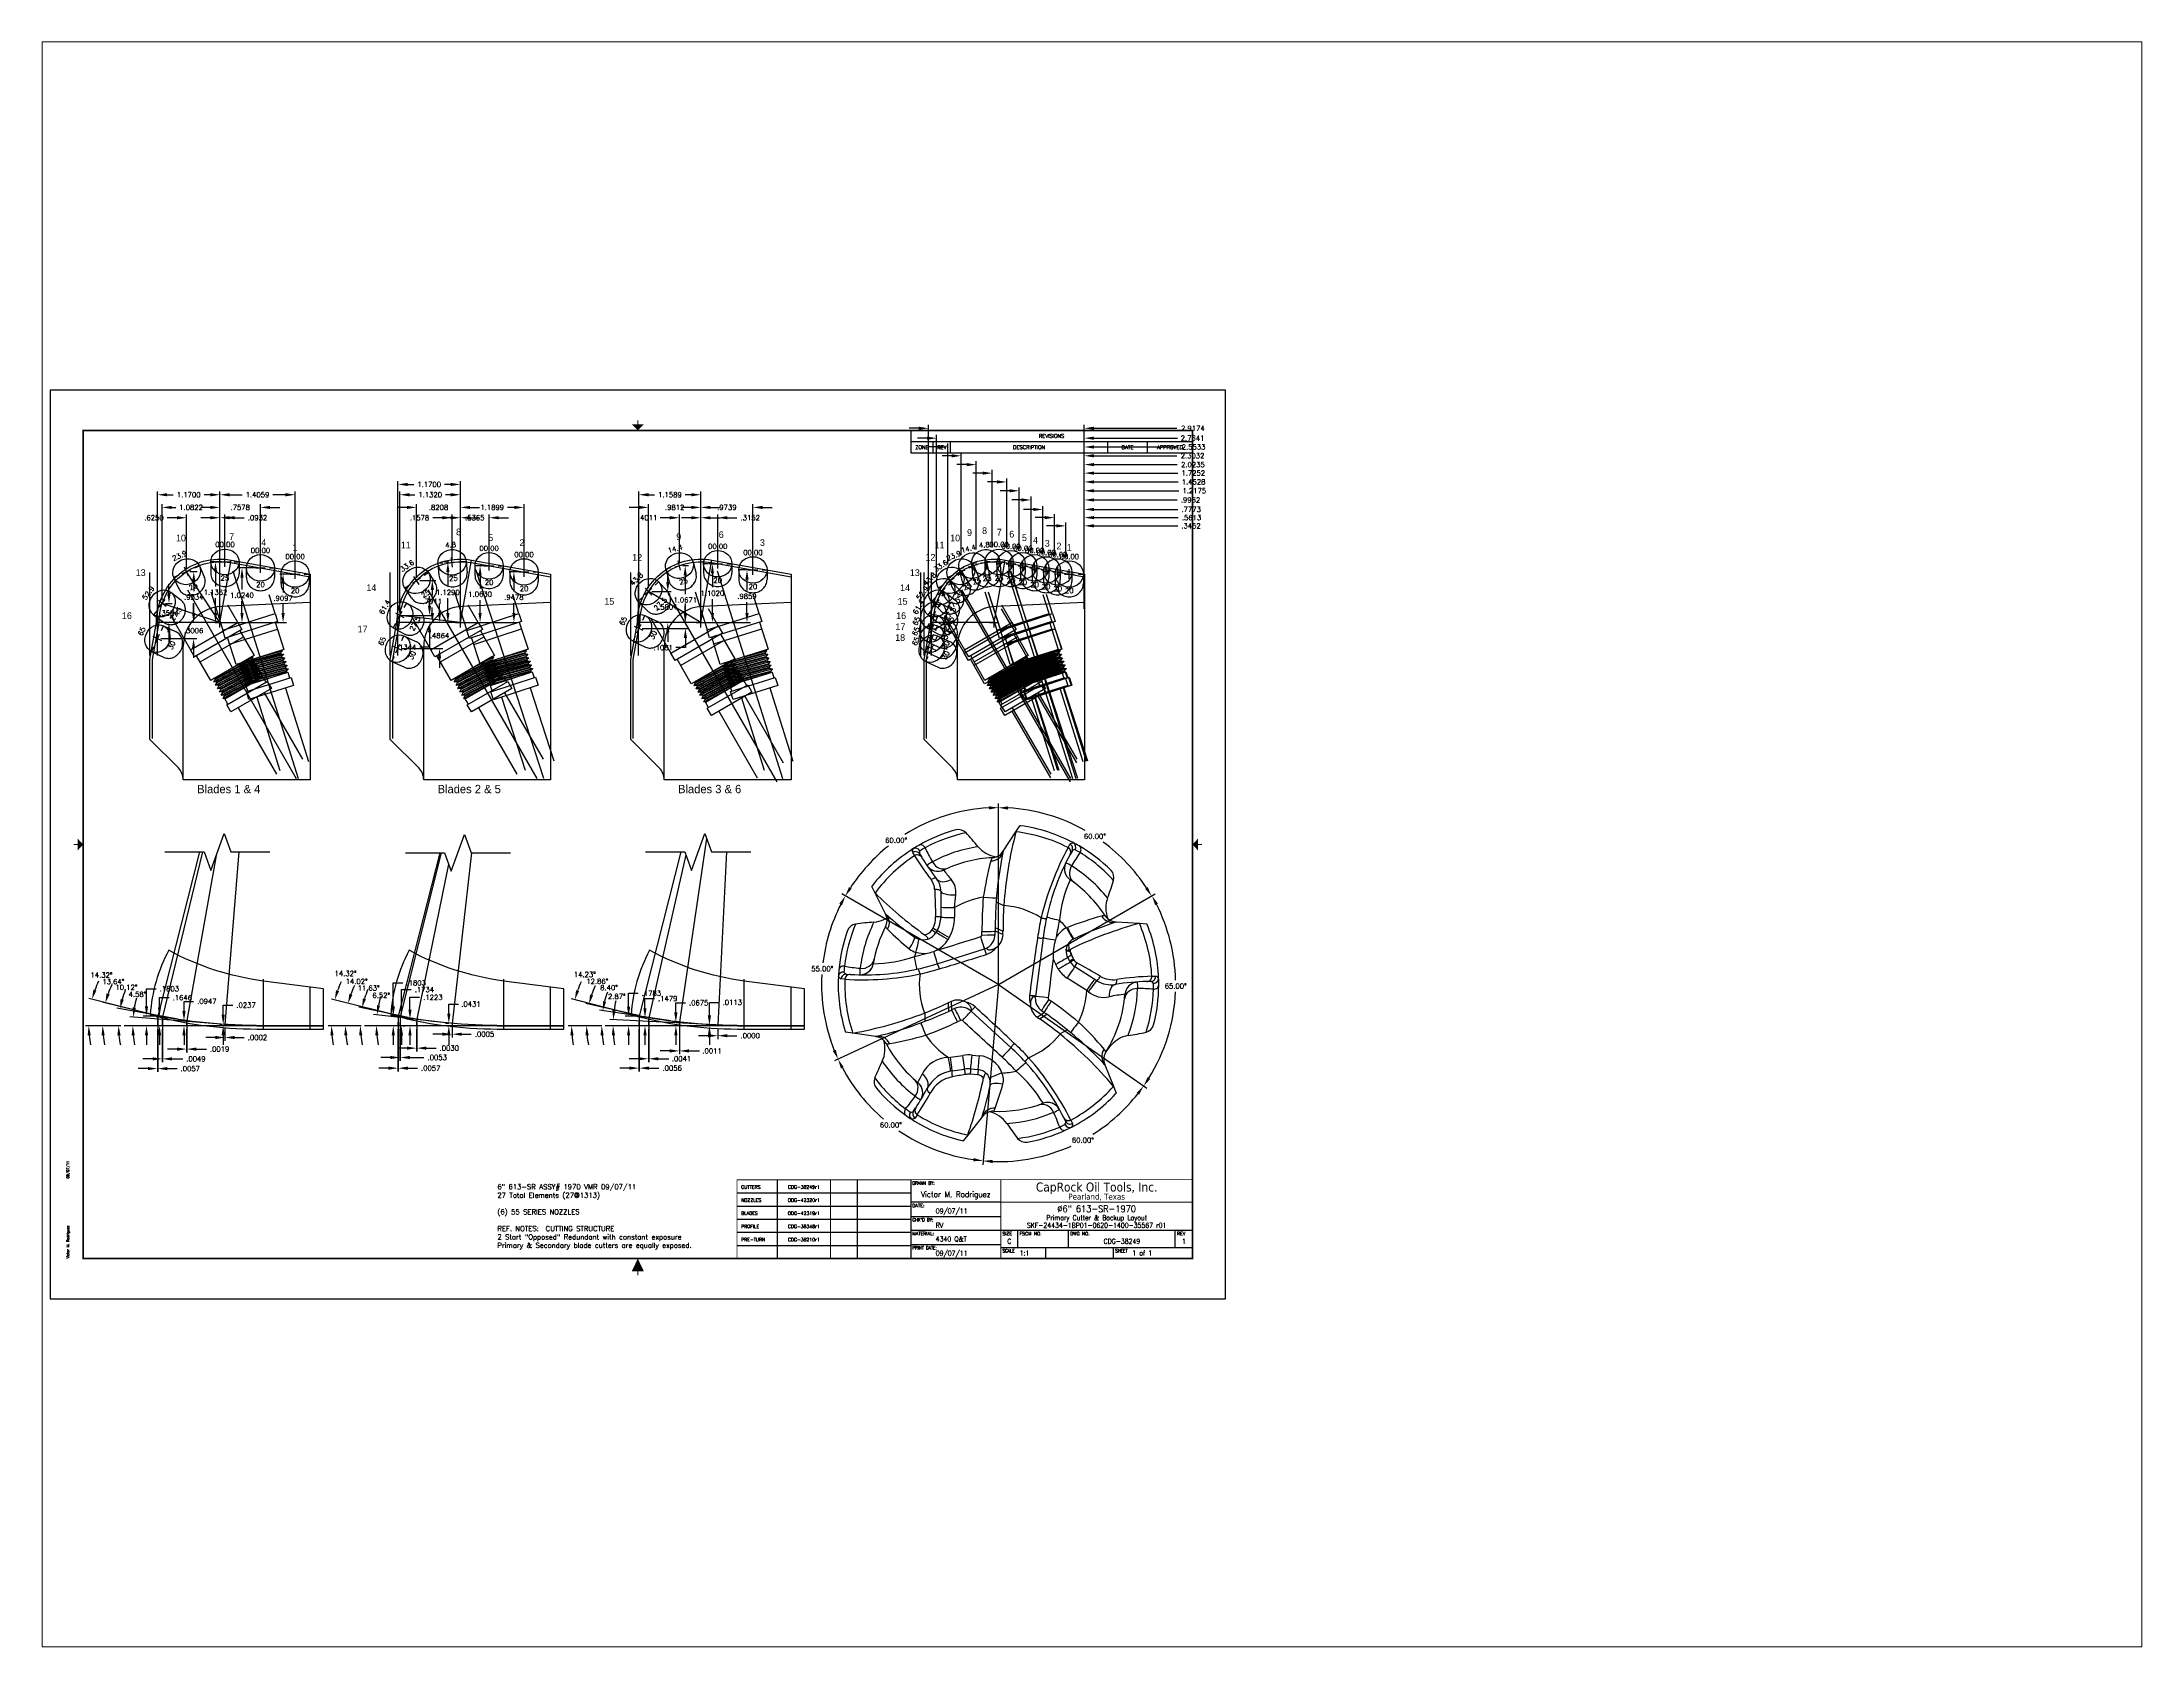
# Paper-space layout 'Layout1' of a CAD drawing. Extents: x 1.06 to 9.54, y 0.81 to 7.29.
# The model-space entities are those that its viewports show. They can reach past a viewport. Long polylines and large blocks are cut down to what shows.
import ezdxf
from ezdxf.enums import TextEntityAlignment as Align

# ---------------------------------------------------------------- set-up
doc = ezdxf.new("R2010")
doc.units = 0
doc.header["$LTSCALE"] = 0.25
doc.header["$MEASUREMENT"] = 0
doc.linetypes.add('CENTER', pattern=[2, 1.25, -0.25, 0.25, -0.25])
doc.linetypes.add('HIDDEN2', pattern=[0.1875, 0.125, -0.0625])
doc.layers.get('0').update_dxf_attribs({"linetype": 'CONTINUOUS'})
doc.layers.get('Defpoints').update_dxf_attribs({"color": 10, "linetype": 'CONTINUOUS'})
for name, color, linetype in [('Blade 1', 40, 'CONTINUOUS'), ('Blade 3', 210, 'CONTINUOUS'), ('Blade 5', 112, 'CONTINUOUS'), ('Cline', 5, 'CENTER'), ('DEFAULT', 7, 'CONTINUOUS'), ('Dims', 4, 'CONTINUOUS'), ('Hatch', 8, 'CONTINUOUS'), ('Nozzles', 9, 'CONTINUOUS'), ('ODG-42319R1', 7, 'CONTINUOUS'), ('Text', 3, 'CONTINUOUS'), ('Title Block', 7, 'CONTINUOUS')]:
    doc.layers.add(name, color=color, linetype=linetype)
doc.styles.add('Block', font='tahoma.ttf')
doc.styles.add('RomanD', font='romand.shx')
doc.styles.add('RomanS', font='romans')
doc.dimstyles.get("Standard").update_dxf_attribs({"dimtxt": 0.094, "dimasz": 0.18, "dimexe": 0.0625, "dimexo": 0.0625, "dimgap": 0.0625, "dimtad": 0, "dimtih": 1, "dimtoh": 1, "dimdec": 4, "dimzin": 4, "dimdsep": 46, "dimtxsty": 'RomanS', "dimcen": 0.09, "dimazin": 1, "dimtfac": 1, "dimtdec": 4, "dimtofl": 0, "dimtmove": 0, "dimatfit": 1, "dimfxl": 1, "dimtolj": 1, "dimtzin": 0, "dimarcsym": 0})

# ---------------------------------------------------------------- blocks, each defined once
blk = doc.blocks.new('COT_Cblock')
at = {"layer": 'Defpoints'}
for p in [(21.812, 16.812), (0.188, 0.188)]:
    blk.add_point(p, dxfattribs=at)
at = {"layer": 'Title Block'}
for p, q in [((16.107, 16.25), (16.107, 15.828)), ((16.107, 16.039), (21.38, 16.039)), ((16.107, 15.828), (21.38, 15.828)), ((16.528, 15.828), (16.528, 16.039)), ((16.849, 15.828), (16.849, 16.039)), ((19.794, 15.828), (19.794, 16.039)), ((20.536, 15.828), (20.536, 16.039)), ((17.794, 1.805), (16.107, 1.805)), ((16.107, 1.539), (17.794, 1.539)), ((16.107, 1.282), (21.38, 1.282)), ((18.115, 0.961), (18.115, 1.282)), ((19.06, 0.961), (19.06, 1.282)), ((21.059, 0.961), (21.059, 1.282)), ((16.107, 1.016), (17.794, 1.016)), ((17.794, 0.961), (21.38, 0.961)), ((18.638, 0.75), (18.638, 0.961)), ((19.903, 0.75), (19.903, 0.961))]:
    blk.add_line(p, q, dxfattribs=at)
at = {"layer": 'Title Block', "color": 8}
blk.add_lwpolyline([(0, 0), (22, 0), (22, 17), (0, 17)], close=True, dxfattribs=at)
at = {"layer": 'Title Block', "const_width": 0.03}
blk.add_lwpolyline([(21.38, 16.25), (0.62, 16.25), (0.62, 0.75), (21.38, 0.75)], close=True, dxfattribs=at)
at = {"layer": 'Title Block'}
for points, const_width in [([(11, 16.438), (11, 16.363)], 0.015), ([(0.44, 8.5), (0.515, 8.5)], 0.015), ([(21.56, 8.5), (21.485, 8.5)], 0.015), ([(16.107, 0.75), (16.107, 2.227), (21.38, 2.227)], 0.0169), ([(17.794, 0.75), (17.794, 2.227)], 0.0169), ([(17.794, 1.805), (21.38, 1.805)], 0.0169), ([(11, 0.438), (11, 0.513)], 0.015)]:
    blk.add_lwpolyline(points, dxfattribs=dict(at, const_width=const_width))
for points in [[(10.887, 16.363), (11.113, 16.363), (11, 16.25)], [(0.515, 8.387), (0.515, 8.612), (0.62, 8.5)], [(21.485, 8.387), (21.485, 8.612), (21.38, 8.5)], [(10.887, 0.513), (11.113, 0.513), (11, 0.75)]]:
    blk.add_solid(points, dxfattribs=at)
at = {"layer": 'Text', "style": 'RomanS', "width": 0.9}
blk.add_text('C', height=0.094, dxfattribs=at).set_placement((17.954, 1.121), align=Align.TOP_CENTER)
at = {"layer": 'Text', "width": 0.9, "flags": 8}
for tag, height, style, p in [('DRAWN', 0.11, 'RomanS', (16.95, 1.953)), ('TITL1', 0.125, 'RomanD', (19.587, 1.684)), ('TITL2', 0.094, 'RomanD', (19.587, 1.514)), ('TITL3', 0.094, 'RomanD', (19.587, 1.374))]:
    blk.add_attdef(tag, text='', height=height, dxfattribs=dict(at, style=style)).set_placement(p, align=Align.MIDDLE_CENTER)
at = {"layer": 'Text', "style": 'RomanS', "width": 0.9, "flags": 8}
for tag, p in [('DDATE', (16.575, 1.641)), ('CHECK', (16.575, 1.375)), ('MATRL', (16.575, 1.117)), ('PDATE', (16.575, 0.852)), ('SCALE', (18.146, 0.855)), ('SHEET', (20.255, 0.855))]:
    blk.add_attdef(tag, text='', height=0.094, dxfattribs=at).set_placement(p, align=Align.MIDDLE_LEFT)
for tag, p in [('FSCM#', (18.587, 1.121)), ('DWG#', (20.06, 1.121)), ('REV#', (21.22, 1.121))]:
    blk.add_attdef(tag, text='', height=0.094, dxfattribs=at).set_placement(p, align=Align.TOP_CENTER)
at = {"layer": 'Title Block'}
for s, height, style, p in [('REVISIONS', 0.0703, 'RomanS', (18.743, 16.145)), ('ZONE', 0.0703, 'RomanS', (16.317, 15.934)), ('REV', 0.0703, 'RomanS', (16.689, 15.934)), ('DESCRIPTION', 0.07031, 'RomanS', (18.321, 15.934)), ('DATE', 0.0703, 'RomanS', (20.165, 15.934)), ('APPROVED', 0.0703, 'RomanS', (20.958, 15.934)), ('CapRock Oil Tools, Inc.', 0.16875, 'Block', (19.587, 2.09)), ('Pearland, Texas', 0.1125, 'Block', (19.587, 1.91))]:
    blk.add_text(s, height=height, dxfattribs=dict(at, style=style)).set_placement(p, align=Align.MIDDLE_CENTER)
at = {"layer": 'Title Block', "style": 'RomanS'}
for s, width, p in [('DRAWN BY:', 0.86, (16.138, 2.195)), ("CHK'D BY:", 0.91, (16.138, 1.508)), ('PRINT DATE:', 0.78, (16.138, 0.985)), ('SCALE', 0.9, (17.825, 0.93)), ('SHEET', 0.9, (19.935, 0.93))]:
    blk.add_text(s, height=0.0625, dxfattribs=dict(at, width=width)).set_placement(p, align=Align.TOP_LEFT)
for s, p in [('DATE:', (16.138, 1.773)), ('MATERIAL:', (16.138, 1.25)), ('SIZE', (17.825, 1.25)), ('FSCM NO.', (18.146, 1.25)), ('DWG NO.', (19.091, 1.25)), ('REV', (21.091, 1.25))]:
    blk.add_text(s, height=0.0625, dxfattribs=at).set_placement(p, align=Align.TOP_LEFT)
at = {"layer": 'Title Block', "color": 1, "style": 'RomanS', "flags": 8}
for tag, p in [('FNAME', (0.37, 3.75)), ('REVDATE', (0.37, 2.25)), ('USER', (0.37, 0.75))]:
    blk.add_attdef(tag, text='', height=0.047, rotation=90, dxfattribs=at).set_placement(p, align=Align.BOTTOM_LEFT)
blk = doc.blocks.new('Cmark')
at = {"layer": 'Cline'}
for p, q in [((-0.09, 0), (0.09, 0)), ((0, -0.09), (0, 0.09))]:
    blk.add_line(p, q, dxfattribs=at)
blk = doc.blocks.new('1313@20')
for p, q in [((-0.17, 0), (-0.265, 0)), ((0.171, 0), (0.264, 0))]:
    blk.add_line(p, q)
at = {"color": 8, "linetype": 'HIDDEN2', "ltscale": 0.5}
blk.add_line((-0.265, 0), (-0.265, -0.178), dxfattribs=at)
at = {"color": 8, "linetype": 'HIDDEN2', "ltscale": 0.5, "flags": 128}
blk.add_lwpolyline([(0.264, 0), (0.264, -0.178)], dxfattribs=at)
blk.add_ellipse((0, 0), major_axis=(0.264, 0), ratio=0.939693)
at = {"color": 8, "linetype": 'HIDDEN2', "ltscale": 0.5}
blk.add_ellipse((0, -0.178), major_axis=(0.264, 0), ratio=0.939693, start_param=3.141593, end_param=6.283185, dxfattribs=at)
blk.add_blockref('Cmark', (0, 0))
at = {"style": 'RomanS'}
blk.add_text('20', height=0.094, dxfattribs=at).set_placement((0, -0.311), align=Align.MIDDLE_CENTER)
blk.add_attdef('ANG', text='', height=0.094, dxfattribs=at).set_placement((0, 0.251), align=Align.BOTTOM_CENTER)
blk = doc.blocks.new('*D9')
at = {"layer": 'Defpoints', "color": 0, "transparency": 16777216}
for p in [(4.586, 15.045), (4.586, 13.562), (3.18, 12.652)]:
    blk.add_point(p, dxfattribs=at)
at = {"layer": 'Dims', "color": 0, "lineweight": -2, "transparency": 16777216}
for p, q in [((3.18, 12.715), (3.18, 15.108)), ((3.36, 15.045), (3.597, 15.045)), ((4.406, 15.045), (4.17, 15.045)), ((4.586, 13.624), (4.586, 15.108))]:
    blk.add_line(p, q, dxfattribs=at)
at = {"layer": 'Dims', "color": 0, "transparency": 16777216}
for points in [[(3.36, 15.075), (3.36, 15.015), (3.18, 15.045)], [(4.406, 15.075), (4.406, 15.015), (4.586, 15.045)]]:
    blk.add_solid(points, dxfattribs=at)
at = {"layer": 'Dims', "color": 0, "transparency": 16777216, "insert": (3.883, 15.045), "char_height": 0.094, "attachment_point": 5, "style": 'RomanS'}
blk.add_mtext('\\A1;1.4059', dxfattribs=at)
blk = doc.blocks.new('*D10')
at = {"layer": 'Defpoints', "color": 0, "transparency": 16777216}
for p in [(4.361, 13.562), (4.586, 13.562), (3.18, 12.652)]:
    blk.add_point(p, dxfattribs=at)
at = {"layer": 'Dims', "color": 0, "lineweight": -2, "transparency": 16777216}
for p, q in [((4.524, 13.562), (4.299, 13.562)), ((4.361, 13.382), (4.361, 13.216)), ((4.361, 12.832), (4.361, 12.997)), ((3.243, 12.652), (4.424, 12.652))]:
    blk.add_line(p, q, dxfattribs=at)
at = {"layer": 'Dims', "color": 0, "transparency": 16777216}
for points in [[(4.331, 13.382), (4.391, 13.382), (4.361, 13.562)], [(4.331, 12.832), (4.391, 12.832), (4.361, 12.652)]]:
    blk.add_solid(points, dxfattribs=at)
at = {"layer": 'Dims', "color": 0, "transparency": 16777216, "insert": (4.361, 13.107), "char_height": 0.094, "attachment_point": 5, "style": 'RomanS'}
blk.add_mtext('\\A1;.9097', dxfattribs=at)
blk = doc.blocks.new('*D11')
at = {"layer": 'Defpoints', "color": 0, "lineweight": -2, "transparency": 16777216}
for p, q in [((18.831, 14.463), (18.651, 14.463)), ((19.011, 13.866), (19.011, 14.526)), ((19.356, 12.911), (19.356, 14.526)), ((19.536, 14.463), (21.105, 14.463))]:
    blk.add_line(p, q, dxfattribs=at)
at = {"layer": 'Defpoints', "color": 0, "transparency": 16777216}
for p in [(19.011, 14.463), (19.011, 13.803), (19.356, 12.849)]:
    blk.add_point(p, dxfattribs=at)
for points in [[(18.831, 14.493), (18.831, 14.433), (19.011, 14.463)], [(19.536, 14.493), (19.536, 14.433), (19.356, 14.463)]]:
    blk.add_solid(points, dxfattribs=at)
at = {"layer": 'Defpoints', "color": 0, "transparency": 16777216, "insert": (21.353, 14.463), "char_height": 0.094, "attachment_point": 5, "style": 'RomanS'}
blk.add_mtext('\\A1;.3452', dxfattribs=at)
blk = doc.blocks.new('*D12')
at = {"layer": 'Defpoints', "color": 0, "lineweight": -2, "transparency": 16777216}
for p, q in [((18.615, 14.617), (18.435, 14.617)), ((18.795, 13.904), (18.795, 14.68)), ((19.356, 12.911), (19.356, 14.68)), ((19.536, 14.617), (21.115, 14.617))]:
    blk.add_line(p, q, dxfattribs=at)
at = {"layer": 'Defpoints', "color": 0, "transparency": 16777216}
for p in [(18.795, 14.617), (18.795, 13.841), (19.356, 12.849)]:
    blk.add_point(p, dxfattribs=at)
for points in [[(18.615, 14.647), (18.615, 14.587), (18.795, 14.617)], [(19.536, 14.647), (19.536, 14.587), (19.356, 14.617)]]:
    blk.add_solid(points, dxfattribs=at)
at = {"layer": 'Defpoints', "color": 0, "transparency": 16777216, "insert": (21.363, 14.617), "char_height": 0.094, "attachment_point": 5, "style": 'RomanS'}
blk.add_mtext('\\A1;.5613', dxfattribs=at)
blk = doc.blocks.new('*D13')
at = {"layer": 'Defpoints', "color": 0, "lineweight": -2, "transparency": 16777216}
for p, q in [((18.399, 14.77), (18.219, 14.77)), ((18.579, 13.942), (18.579, 14.832)), ((19.356, 12.911), (19.356, 14.832)), ((19.536, 14.77), (21.108, 14.77))]:
    blk.add_line(p, q, dxfattribs=at)
at = {"layer": 'Defpoints', "color": 0, "transparency": 16777216}
for p in [(18.579, 14.77), (18.579, 13.879), (19.356, 12.849)]:
    blk.add_point(p, dxfattribs=at)
for points in [[(18.399, 14.8), (18.399, 14.74), (18.579, 14.77)], [(19.536, 14.8), (19.536, 14.74), (19.356, 14.77)]]:
    blk.add_solid(points, dxfattribs=at)
at = {"layer": 'Defpoints', "color": 0, "transparency": 16777216, "insert": (21.356, 14.77), "char_height": 0.094, "attachment_point": 5, "style": 'RomanS'}
blk.add_mtext('\\A1;.7773', dxfattribs=at)
blk = doc.blocks.new('*D14')
at = {"layer": 'Defpoints', "color": 0, "lineweight": -2, "transparency": 16777216}
for p, q in [((18.18, 14.948), (18, 14.948)), ((18.36, 13.979), (18.36, 15.01)), ((19.356, 12.911), (19.356, 15.01)), ((19.536, 14.948), (21.096, 14.948))]:
    blk.add_line(p, q, dxfattribs=at)
at = {"layer": 'Defpoints', "color": 0, "transparency": 16777216}
for p in [(18.36, 14.948), (18.36, 13.917), (19.356, 12.849)]:
    blk.add_point(p, dxfattribs=at)
for points in [[(18.18, 14.978), (18.18, 14.918), (18.36, 14.948)], [(19.536, 14.978), (19.536, 14.918), (19.356, 14.948)]]:
    blk.add_solid(points, dxfattribs=at)
at = {"layer": 'Defpoints', "color": 0, "transparency": 16777216, "insert": (21.344, 14.948), "char_height": 0.094, "attachment_point": 5, "style": 'RomanS'}
blk.add_mtext('\\A1;.9962', dxfattribs=at)
blk = doc.blocks.new('*D15')
at = {"layer": 'Defpoints', "color": 0, "lineweight": -2, "transparency": 16777216}
for p, q in [((17.959, 15.119), (17.779, 15.119)), ((18.139, 14.018), (18.139, 15.182)), ((19.356, 12.911), (19.356, 15.182)), ((19.536, 15.119), (21.125, 15.119))]:
    blk.add_line(p, q, dxfattribs=at)
at = {"layer": 'Defpoints', "color": 0, "transparency": 16777216}
for p in [(18.139, 15.119), (18.139, 13.956), (19.356, 12.849)]:
    blk.add_point(p, dxfattribs=at)
for points in [[(17.959, 15.149), (17.959, 15.089), (18.139, 15.119)], [(19.536, 15.149), (19.536, 15.089), (19.356, 15.119)]]:
    blk.add_solid(points, dxfattribs=at)
at = {"layer": 'Defpoints', "color": 0, "transparency": 16777216, "insert": (21.414, 15.119), "char_height": 0.094, "attachment_point": 5, "style": 'RomanS'}
blk.add_mtext('\\A1;1.2175', dxfattribs=at)
blk = doc.blocks.new('*D16')
at = {"layer": 'Defpoints', "color": 0, "lineweight": -2, "transparency": 16777216}
for p, q in [((17.904, 14.053), (17.904, 15.347)), ((19.356, 12.911), (19.356, 15.347)), ((17.724, 15.285), (17.544, 15.285)), ((19.536, 15.285), (21.112, 15.285))]:
    blk.add_line(p, q, dxfattribs=at)
at = {"layer": 'Defpoints', "color": 0, "transparency": 16777216}
for p in [(17.904, 15.285), (17.904, 13.991), (19.356, 12.849)]:
    blk.add_point(p, dxfattribs=at)
for points in [[(17.724, 15.315), (17.724, 15.255), (17.904, 15.285)], [(19.536, 15.315), (19.536, 15.255), (19.356, 15.285)]]:
    blk.add_solid(points, dxfattribs=at)
at = {"layer": 'Defpoints', "color": 0, "transparency": 16777216, "insert": (21.401, 15.285), "char_height": 0.094, "attachment_point": 5, "style": 'RomanS'}
blk.add_mtext('\\A1;1.4528', dxfattribs=at)
blk = doc.blocks.new('*D17')
at = {"layer": 'Defpoints', "color": 0, "lineweight": -2, "transparency": 16777216}
for p, q in [((17.451, 15.45), (17.271, 15.45)), ((17.631, 14.059), (17.631, 15.512)), ((19.356, 12.911), (19.356, 15.512)), ((19.536, 15.45), (21.106, 15.45))]:
    blk.add_line(p, q, dxfattribs=at)
at = {"layer": 'Defpoints', "color": 0, "transparency": 16777216}
for p in [(17.631, 15.45), (17.631, 13.997), (19.356, 12.849)]:
    blk.add_point(p, dxfattribs=at)
for points in [[(17.451, 15.48), (17.451, 15.42), (17.631, 15.45)], [(19.536, 15.48), (19.536, 15.42), (19.356, 15.45)]]:
    blk.add_solid(points, dxfattribs=at)
at = {"layer": 'Defpoints', "color": 0, "transparency": 16777216, "insert": (21.395, 15.45), "char_height": 0.094, "attachment_point": 5, "style": 'RomanS'}
blk.add_mtext('\\A1;1.7252', dxfattribs=at)
blk = doc.blocks.new('*D18')
at = {"layer": 'Defpoints', "color": 0, "lineweight": -2, "transparency": 16777216}
for p, q in [((17.153, 15.609), (16.973, 15.609)), ((17.333, 14.018), (17.333, 15.671)), ((19.356, 12.911), (19.356, 15.671)), ((19.536, 15.609), (21.093, 15.609))]:
    blk.add_line(p, q, dxfattribs=at)
at = {"layer": 'Defpoints', "color": 0, "transparency": 16777216}
for p in [(17.333, 15.609), (17.333, 13.956), (19.356, 12.849)]:
    blk.add_point(p, dxfattribs=at)
for points in [[(17.153, 15.639), (17.153, 15.579), (17.333, 15.609)], [(19.536, 15.639), (19.536, 15.579), (19.356, 15.609)]]:
    blk.add_solid(points, dxfattribs=at)
at = {"layer": 'Defpoints', "color": 0, "transparency": 16777216, "insert": (21.388, 15.609), "char_height": 0.094, "attachment_point": 5, "style": 'RomanS'}
blk.add_mtext('\\A1;2.0235', dxfattribs=at)
blk = doc.blocks.new('*D19')
at = {"layer": 'Defpoints', "color": 0, "lineweight": -2, "transparency": 16777216}
for p, q in [((16.873, 15.774), (16.693, 15.774)), ((17.053, 13.912), (17.053, 15.836)), ((19.356, 12.911), (19.356, 15.836)), ((19.536, 15.774), (21.087, 15.774))]:
    blk.add_line(p, q, dxfattribs=at)
at = {"layer": 'Defpoints', "color": 0, "transparency": 16777216}
for p in [(17.053, 15.774), (17.053, 13.849), (19.356, 12.849)]:
    blk.add_point(p, dxfattribs=at)
for points in [[(16.873, 15.804), (16.873, 15.744), (17.053, 15.774)], [(19.536, 15.804), (19.536, 15.744), (19.356, 15.774)]]:
    blk.add_solid(points, dxfattribs=at)
at = {"layer": 'Defpoints', "color": 0, "transparency": 16777216, "insert": (21.382, 15.774), "char_height": 0.094, "attachment_point": 5, "style": 'RomanS'}
blk.add_mtext('\\A1;2.3032', dxfattribs=at)
blk = doc.blocks.new('*D20')
at = {"layer": 'Defpoints', "color": 0, "lineweight": -2, "transparency": 16777216}
for p, q in [((16.623, 15.939), (16.443, 15.939)), ((16.803, 13.745), (16.803, 16.002)), ((19.356, 12.911), (19.356, 16.002)), ((19.536, 15.939), (21.106, 15.939))]:
    blk.add_line(p, q, dxfattribs=at)
at = {"layer": 'Defpoints', "color": 0, "transparency": 16777216}
for p in [(16.803, 15.939), (16.803, 13.682), (19.356, 12.849)]:
    blk.add_point(p, dxfattribs=at)
for points in [[(16.623, 15.969), (16.623, 15.909), (16.803, 15.939)], [(19.536, 15.969), (19.536, 15.909), (19.356, 15.939)]]:
    blk.add_solid(points, dxfattribs=at)
at = {"layer": 'Defpoints', "color": 0, "transparency": 16777216, "insert": (21.401, 15.939), "char_height": 0.094, "attachment_point": 5, "style": 'RomanS'}
blk.add_mtext('\\A1;2.5533', dxfattribs=at)
blk = doc.blocks.new('*D21')
at = {"layer": 'Defpoints', "color": 0, "lineweight": -2, "transparency": 16777216}
for p, q in [((16.592, 13.508), (16.592, 16.167)), ((19.356, 12.911), (19.356, 16.167)), ((16.412, 16.104), (16.232, 16.104)), ((19.536, 16.104), (21.1, 16.104))]:
    blk.add_line(p, q, dxfattribs=at)
at = {"layer": 'Defpoints', "color": 0, "transparency": 16777216}
for p in [(16.592, 16.104), (16.592, 13.446), (19.356, 12.849)]:
    blk.add_point(p, dxfattribs=at)
for points in [[(16.412, 16.134), (16.412, 16.074), (16.592, 16.104)], [(19.536, 16.134), (19.536, 16.074), (19.356, 16.104)]]:
    blk.add_solid(points, dxfattribs=at)
at = {"layer": 'Defpoints', "color": 0, "transparency": 16777216, "insert": (21.382, 16.104), "char_height": 0.094, "attachment_point": 5, "style": 'RomanS'}
blk.add_mtext('\\A1;2.7641', dxfattribs=at)
blk = doc.blocks.new('*D22')
at = {"layer": 'Defpoints', "color": 0, "lineweight": -2, "transparency": 16777216}
for p, q in [((16.259, 16.289), (16.079, 16.289)), ((16.439, 13.252), (16.439, 16.351)), ((19.356, 12.911), (19.356, 16.351)), ((19.536, 16.289), (21.09, 16.289))]:
    blk.add_line(p, q, dxfattribs=at)
at = {"layer": 'Defpoints', "color": 0, "transparency": 16777216}
for p in [(16.439, 16.289), (16.439, 13.19), (19.356, 12.849)]:
    blk.add_point(p, dxfattribs=at)
for points in [[(16.259, 16.319), (16.259, 16.259), (16.439, 16.289)], [(19.536, 16.319), (19.536, 16.259), (19.356, 16.289)]]:
    blk.add_solid(points, dxfattribs=at)
at = {"layer": 'Defpoints', "color": 0, "transparency": 16777216, "insert": (21.387, 16.289), "char_height": 0.094, "attachment_point": 5, "style": 'RomanS'}
blk.add_mtext('\\A1;2.9174', dxfattribs=at)
blk = doc.blocks.new('*D25')
at = {"layer": 'Defpoints', "color": 0, "transparency": 16777216}
for p in [(17.749, 9.267), (16.617, 8.99), (14.816, 7.574), (17.749, 5.881), (17.749, 5.881)]:
    blk.add_point(p, dxfattribs=at)
at = {"layer": 'Dims', "color": 0, "lineweight": -2, "transparency": 16777216}
for start, end in [(93.1168, 121.9389), (128.5159, 146.8832)]:
    blk.add_arc((17.749, 5.881), 3.309, start, end, dxfattribs=at)
at = {"layer": 'Dims', "color": 0, "transparency": 16777216}
for points in [[(17.569, 9.215), (17.57, 9.155), (17.749, 9.19)], [(15.003, 7.673), (14.952, 7.704), (14.883, 7.535)]]:
    blk.add_solid(points, dxfattribs=at)
at = {"layer": 'Dims', "color": 0, "transparency": 16777216, "insert": (15.834, 8.579), "char_height": 0.094, "attachment_point": 5, "style": 'RomanS'}
blk.add_mtext('\\A1;60.00°', dxfattribs=at)
blk = doc.blocks.new('*D26')
at = {"layer": 'Defpoints', "color": 0, "transparency": 16777216}
for p in [(14.816, 7.574), (17.749, 5.881), (17.749, 5.881), (14.461, 5.496), (14.68, 4.449)]:
    blk.add_point(p, dxfattribs=at)
at = {"layer": 'Dims', "color": 0, "lineweight": -2, "transparency": 16777216}
for start, end in [(153.116, 172.9823), (176.7888, 201.884)]:
    blk.add_arc((17.749, 5.881), 3.31, start, end, dxfattribs=at)
at = {"layer": 'Dims', "color": 0, "transparency": 16777216}
for points in [[(14.77, 7.392), (14.823, 7.363), (14.883, 7.536)], [(14.705, 4.659), (14.65, 4.635), (14.749, 4.482)]]:
    blk.add_solid(points, dxfattribs=at)
at = {"layer": 'Dims', "color": 0, "transparency": 16777216, "insert": (14.452, 6.175), "char_height": 0.094, "attachment_point": 5, "style": 'RomanS'}
blk.add_mtext('\\A1;55.00°', dxfattribs=at)
blk = doc.blocks.new('*D27')
at = {"layer": 'Defpoints', "color": 0, "transparency": 16777216}
for p in [(17.749, 5.881), (17.749, 5.881), (14.68, 4.449), (16.35, 2.879), (17.454, 2.507)]:
    blk.add_point(p, dxfattribs=at)
at = {"layer": 'Dims', "color": 0, "lineweight": -2, "transparency": 16777216}
for start, end in [(208.1144, 229.5361), (235.7856, 261.8856)]:
    blk.add_arc((17.749, 5.881), 3.312, start, end, dxfattribs=at)
at = {"layer": 'Dims', "color": 0, "transparency": 16777216}
for points in [[(14.801, 4.306), (14.855, 4.333), (14.748, 4.481)], [(17.285, 2.632), (17.278, 2.572), (17.461, 2.581)]]:
    blk.add_solid(points, dxfattribs=at)
at = {"layer": 'Dims', "color": 0, "transparency": 16777216, "insert": (15.735, 3.251), "char_height": 0.094, "attachment_point": 5, "style": 'RomanS'}
blk.add_mtext('\\A1;60.00°', dxfattribs=at)
blk = doc.blocks.new('*D28')
at = {"layer": 'Defpoints', "color": 0, "transparency": 16777216}
for p in [(17.749, 5.881), (17.749, 5.881), (20.524, 3.938), (17.454, 2.507), (18.607, 2.679)]:
    blk.add_point(p, dxfattribs=at)
at = {"layer": 'Dims', "color": 0, "lineweight": -2, "transparency": 16777216}
for start, end in [(302.2076, 321.8883), (268.1117, 294.1901)]:
    blk.add_arc((17.749, 5.881), 3.315, start, end, dxfattribs=at)
at = {"layer": 'Dims', "color": 0, "transparency": 16777216}
for points in [[(20.333, 3.853), (20.381, 3.817), (20.465, 3.979)], [(17.638, 2.538), (17.642, 2.598), (17.46, 2.578)]]:
    blk.add_solid(points, dxfattribs=at)
at = {"layer": 'Dims', "color": 0, "transparency": 16777216, "insert": (19.329, 2.966), "char_height": 0.094, "attachment_point": 5, "style": 'RomanS'}
blk.add_mtext('\\A1;60.00°', dxfattribs=at)
blk = doc.blocks.new('*D29')
at = {"layer": 'Defpoints', "color": 0, "transparency": 16777216}
for p in [(20.682, 7.574), (17.749, 5.881), (17.749, 5.881), (20.976, 5.116), (20.524, 3.938)]:
    blk.add_point(p, dxfattribs=at)
at = {"layer": 'Dims', "color": 0, "lineweight": -2, "transparency": 16777216}
for start, end in [(1.3673, 26.89), (328.11, 357.5831)]:
    blk.add_arc((17.749, 5.881), 3.317, start, end, dxfattribs=at)
at = {"layer": 'Dims', "color": 0, "transparency": 16777216}
for points in [[(20.681, 7.366), (20.734, 7.395), (20.622, 7.539)], [(20.59, 4.112), (20.54, 4.145), (20.466, 3.978)]]:
    blk.add_solid(points, dxfattribs=at)
at = {"layer": 'Dims', "color": 0, "transparency": 16777216, "insert": (21.066, 5.85), "char_height": 0.094, "attachment_point": 5, "style": 'RomanS'}
blk.add_mtext('\\A1;65.00°', dxfattribs=at)
blk = doc.blocks.new('*D30')
at = {"layer": 'Defpoints', "color": 0, "transparency": 16777216}
for p in [(17.749, 9.267), (18.881, 8.989), (20.682, 7.574), (17.749, 5.881), (17.749, 5.881)]:
    blk.add_point(p, dxfattribs=at)
at = {"layer": 'Dims', "color": 0, "lineweight": -2, "transparency": 16777216}
for start, end in [(60.5921, 86.8816), (33.1184, 53.604)]:
    blk.add_arc((17.749, 5.881), 3.308, start, end, dxfattribs=at)
at = {"layer": 'Dims', "color": 0, "transparency": 16777216}
for points in [[(17.928, 9.153), (17.93, 9.213), (17.749, 9.188)], [(20.545, 7.703), (20.494, 7.672), (20.614, 7.534)]]:
    blk.add_solid(points, dxfattribs=at)
at = {"layer": 'Dims', "color": 0, "transparency": 16777216, "insert": (19.554, 8.652), "char_height": 0.094, "attachment_point": 5, "style": 'RomanS'}
blk.add_mtext('\\A1;60.00°', dxfattribs=at)
blk = doc.blocks.new('55 Series Nozzles')
at = {"linetype": 'HIDDEN2'}
for p, q in [((-0.469, -1.288), (0.469, -1.288)), ((-0.281, -2.388), (-0.281, -3.825)), ((0.281, -2.388), (0.281, -3.825))]:
    blk.add_line(p, q, dxfattribs=at)
at = {"linetype": 'HIDDEN2', "flags": 128}
blk.add_lwpolyline([(-0.512, -0.25), (-0.512, -1), (0.512, -1), (0.512, -0.25)], dxfattribs=at)
at = {"flags": 128}
for points in [[(0.512, -1), (0.512, -1.156), (-0.512, -1.156), (-0.512, -1)], [(-0.411, -2.231), (-0.411, -2.116), (-0.411, -2.11), (-0.434, -2.097), (-0.434, -2.094), (-0.388, -2.068), (-0.388, -2.052), (-0.434, -2.025), (-0.434, -2.023), (-0.388, -1.996), (-0.388, -1.981), (-0.434, -1.954), (-0.434, -1.952), (-0.388, -1.925), (-0.388, -1.909), (-0.434, -1.883), (-0.434, -1.88), (-0.388, -1.854), (-0.388, -1.838), (-0.434, -1.811), (-0.434, -1.809), (-0.388, -1.782), (-0.388, -1.766), (-0.434, -1.74), (-0.434, -1.737), (-0.388, -1.711), (-0.388, -1.695), (-0.401, -1.688), (-0.469, -1.688), (-0.469, -1.156)], [(0.469, -1.156), (0.469, -1.688), (0.411, -1.688), (0.434, -1.701), (0.434, -1.705), (0.388, -1.731), (0.388, -1.746), (0.434, -1.772), (0.434, -1.776), (0.388, -1.803), (0.388, -1.817), (0.434, -1.844), (0.434, -1.848), (0.388, -1.874), (0.388, -1.889), (0.434, -1.915), (0.434, -1.919), (0.388, -1.946), (0.388, -1.96), (0.434, -1.986), (0.434, -1.991), (0.388, -2.017), (0.388, -2.031), (0.434, -2.058), (0.434, -2.062), (0.388, -2.089), (0.388, -2.103), (0.411, -2.116), (0.411, -2.231)]]:
    blk.add_lwpolyline(points, dxfattribs=at)
blk.add_lwpolyline([(-0.437, -2.231), (0.438, -2.231), (0.438, -2.388), (-0.437, -2.388)], close=True, dxfattribs=at)
at = {"layer": 'Cline'}
blk.add_line((0, 0), (0, -4.075), dxfattribs=at)
at = {"layer": 'Hatch'}
for p, q in [((-0.434, -1.737), (0.434, -1.772)), ((-0.434, -1.74), (0.434, -1.776)), ((-0.434, -1.809), (0.434, -1.844)), ((-0.434, -1.811), (0.434, -1.848)), ((-0.434, -1.88), (0.434, -1.915)), ((-0.434, -1.883), (0.434, -1.919)), ((-0.434, -1.952), (0.434, -1.986)), ((-0.434, -1.954), (0.434, -1.991)), ((-0.388, -1.695), (0.388, -1.731)), ((-0.388, -1.711), (0.388, -1.746)), ((-0.388, -1.766), (0.388, -1.803)), ((-0.388, -1.782), (0.388, -1.817)), ((-0.388, -1.838), (0.388, -1.874)), ((-0.388, -1.854), (0.388, -1.889)), ((-0.388, -1.909), (0.388, -1.946)), ((-0.388, -1.925), (0.388, -1.96)), ((0.023, -1.688), (0.434, -1.705)), ((0.104, -1.688), (0.434, -1.701)), ((-0.434, -2.023), (0.434, -2.058)), ((-0.434, -2.025), (0.434, -2.062)), ((-0.434, -2.094), (0.104, -2.116)), ((-0.434, -2.097), (0.023, -2.116)), ((-0.411, -2.116), (0.411, -2.116)), ((-0.388, -1.981), (0.388, -2.017)), ((-0.388, -1.996), (0.388, -2.031)), ((-0.388, -2.052), (0.388, -2.089)), ((-0.388, -2.068), (0.388, -2.103))]:
    blk.add_line(p, q, dxfattribs=at)
at = {"layer": 'Hatch', "flags": 128}
blk.add_lwpolyline([(0.411, -1.688), (-0.401, -1.688)], dxfattribs=at)
blk = doc.blocks.new('*D126')
at = {"layer": 'Defpoints', "color": 0, "transparency": 16777216}
for p in [(3.24, 5.133), (3.274, 5.133), (3.274, 5.109)]:
    blk.add_point(p, dxfattribs=at)
at = {"layer": 'Dims', "color": 0, "lineweight": -2, "transparency": 16777216}
for p, q in [((3.211, 5.133), (3.177, 5.133)), ((3.24, 5.313), (3.24, 5.493)), ((3.24, 5.493), (3.42, 5.493)), ((3.211, 5.109), (3.177, 5.109)), ((3.24, 4.929), (3.24, 4.749))]:
    blk.add_line(p, q, dxfattribs=at)
at = {"layer": 'Dims', "color": 0, "transparency": 16777216}
for points in [[(3.21, 5.313), (3.27, 5.313), (3.24, 5.133)], [(3.21, 4.929), (3.27, 4.929), (3.24, 5.109)]]:
    blk.add_solid(points, dxfattribs=at)
at = {"layer": 'Dims', "color": 0, "transparency": 16777216, "insert": (3.668, 5.493), "char_height": 0.094, "attachment_point": 5, "style": 'RomanS'}
blk.add_mtext('\\A1;.0237', dxfattribs=at)
blk = doc.blocks.new('*D127')
at = {"layer": 'Defpoints', "color": 0, "transparency": 16777216}
for p in [(3.274, 5.133), (3.274, 5.109), (3.274, 4.888)]:
    blk.add_point(p, dxfattribs=at)
at = {"layer": 'Dims', "color": 0, "lineweight": -2, "transparency": 16777216}
for p, q in [((3.094, 4.888), (2.914, 4.888)), ((3.274, 5.07), (3.274, 4.826)), ((3.274, 5.047), (3.274, 4.826)), ((3.454, 4.888), (3.634, 4.888))]:
    blk.add_line(p, q, dxfattribs=at)
at = {"layer": 'Dims', "color": 0, "transparency": 16777216}
for points in [[(3.094, 4.918), (3.094, 4.858), (3.274, 4.888)], [(3.454, 4.918), (3.454, 4.858), (3.274, 4.888)]]:
    blk.add_solid(points, dxfattribs=at)
at = {"layer": 'Dims', "color": 0, "transparency": 16777216, "insert": (3.882, 4.888), "char_height": 0.094, "attachment_point": 5, "style": 'RomanS'}
blk.add_mtext('\\A1;.0002', dxfattribs=at)
blk = doc.blocks.new('*D128')
at = {"layer": 'Defpoints', "color": 0, "transparency": 16777216}
for p in [(2.557, 5.204), (2.555, 5.109), (2.555, 4.671)]:
    blk.add_point(p, dxfattribs=at)
at = {"layer": 'Dims', "color": 0, "lineweight": -2, "transparency": 16777216}
for p, q in [((2.557, 5.141), (2.557, 4.608)), ((2.555, 5.047), (2.555, 4.608)), ((2.375, 4.671), (2.195, 4.671)), ((2.737, 4.671), (2.927, 4.671))]:
    blk.add_line(p, q, dxfattribs=at)
at = {"layer": 'Dims', "color": 0, "transparency": 16777216}
for points in [[(2.375, 4.701), (2.375, 4.641), (2.555, 4.671)], [(2.737, 4.701), (2.737, 4.641), (2.557, 4.671)]]:
    blk.add_solid(points, dxfattribs=at)
at = {"layer": 'Dims', "color": 0, "transparency": 16777216, "insert": (3.173, 4.671), "char_height": 0.094, "attachment_point": 5, "style": 'RomanS'}
blk.add_mtext('\\A1;.0019', dxfattribs=at)
blk = doc.blocks.new('*D129')
at = {"layer": 'Defpoints', "color": 0, "transparency": 16777216}
for p in [(2.507, 5.204), (2.557, 5.204), (2.555, 5.109)]:
    blk.add_point(p, dxfattribs=at)
at = {"layer": 'Dims', "color": 0, "lineweight": -2, "transparency": 16777216}
for p, q in [((2.507, 5.384), (2.507, 5.564)), ((2.507, 5.564), (2.687, 5.564)), ((2.495, 5.204), (2.444, 5.204)), ((2.493, 5.109), (2.444, 5.109)), ((2.507, 4.929), (2.507, 4.749))]:
    blk.add_line(p, q, dxfattribs=at)
at = {"layer": 'Dims', "color": 0, "transparency": 16777216}
for points in [[(2.477, 5.384), (2.537, 5.384), (2.507, 5.204)], [(2.477, 4.929), (2.537, 4.929), (2.507, 5.109)]]:
    blk.add_solid(points, dxfattribs=at)
at = {"layer": 'Dims', "color": 0, "transparency": 16777216, "insert": (2.935, 5.564), "char_height": 0.094, "attachment_point": 5, "style": 'RomanS'}
blk.add_mtext('\\A1;.0947', dxfattribs=at)
blk = doc.blocks.new('*D130')
at = {"layer": 'Defpoints', "color": 0, "transparency": 16777216}
for p in [(2.103, 5.274), (2.098, 5.109), (2.098, 4.488)]:
    blk.add_point(p, dxfattribs=at)
at = {"layer": 'Dims', "color": 0, "lineweight": -2, "transparency": 16777216}
for p, q in [((2.103, 5.211), (2.103, 4.425)), ((2.098, 5.047), (2.098, 4.425)), ((1.918, 4.488), (1.738, 4.488)), ((2.283, 4.488), (2.483, 4.488))]:
    blk.add_line(p, q, dxfattribs=at)
at = {"layer": 'Dims', "color": 0, "transparency": 16777216}
for points in [[(1.918, 4.518), (1.918, 4.458), (2.098, 4.488)], [(2.283, 4.518), (2.283, 4.458), (2.103, 4.488)]]:
    blk.add_solid(points, dxfattribs=at)
at = {"layer": 'Dims', "color": 0, "transparency": 16777216, "insert": (2.73, 4.488), "char_height": 0.094, "attachment_point": 5, "style": 'RomanS'}
blk.add_mtext('\\A1;.0049', dxfattribs=at)
blk = doc.blocks.new('*D131')
at = {"layer": 'Defpoints', "color": 0, "transparency": 16777216}
for p in [(2.048, 5.274), (2.103, 5.274), (2.098, 5.109)]:
    blk.add_point(p, dxfattribs=at)
at = {"layer": 'Dims', "color": 0, "lineweight": -2, "transparency": 16777216}
for p, q in [((2.048, 5.454), (2.048, 5.634)), ((2.048, 5.634), (2.228, 5.634)), ((2.041, 5.274), (1.986, 5.274)), ((2.036, 5.109), (1.986, 5.109)), ((2.048, 4.929), (2.048, 4.749))]:
    blk.add_line(p, q, dxfattribs=at)
at = {"layer": 'Dims', "color": 0, "transparency": 16777216}
for points in [[(2.018, 5.454), (2.078, 5.454), (2.048, 5.274)], [(2.018, 4.929), (2.078, 4.929), (2.048, 5.109)]]:
    blk.add_solid(points, dxfattribs=at)
at = {"layer": 'Dims', "color": 0, "transparency": 16777216, "insert": (2.476, 5.634), "char_height": 0.094, "attachment_point": 5, "style": 'RomanS'}
blk.add_mtext('\\A1;.1646', dxfattribs=at)
blk = doc.blocks.new('*D132')
at = {"layer": 'Defpoints', "color": 0, "transparency": 16777216}
for p in [(2.016, 5.289), (2.01, 5.109), (2.01, 4.306)]:
    blk.add_point(p, dxfattribs=at)
at = {"layer": 'Dims', "color": 0, "lineweight": -2, "transparency": 16777216}
for p, q in [((2.016, 5.227), (2.016, 4.244)), ((2.01, 5.047), (2.01, 4.244)), ((1.83, 4.306), (1.65, 4.306)), ((2.196, 4.306), (2.376, 4.306))]:
    blk.add_line(p, q, dxfattribs=at)
at = {"layer": 'Dims', "color": 0, "transparency": 16777216}
for points in [[(1.83, 4.336), (1.83, 4.276), (2.01, 4.306)], [(2.196, 4.336), (2.196, 4.276), (2.016, 4.306)]]:
    blk.add_solid(points, dxfattribs=at)
at = {"layer": 'Dims', "color": 0, "transparency": 16777216, "insert": (2.624, 4.306), "char_height": 0.094, "attachment_point": 5, "style": 'RomanS'}
blk.add_mtext('\\A1;.0057', dxfattribs=at)
blk = doc.blocks.new('*D133')
at = {"layer": 'Defpoints', "color": 0, "transparency": 16777216}
for p in [(2.016, 5.289), (1.805, 5.109), (2.01, 5.109)]:
    blk.add_point(p, dxfattribs=at)
at = {"layer": 'Dims', "color": 0, "lineweight": -2, "transparency": 16777216}
for p, q in [((1.805, 5.469), (1.805, 5.8)), ((1.805, 5.8), (1.985, 5.8)), ((1.954, 5.289), (1.743, 5.289)), ((1.948, 5.109), (1.743, 5.109)), ((1.805, 4.929), (1.805, 4.749))]:
    blk.add_line(p, q, dxfattribs=at)
at = {"layer": 'Dims', "color": 0, "transparency": 16777216}
for points in [[(1.775, 5.469), (1.835, 5.469), (1.805, 5.289)], [(1.775, 4.929), (1.835, 4.929), (1.805, 5.109)]]:
    blk.add_solid(points, dxfattribs=at)
at = {"layer": 'Dims', "color": 0, "transparency": 16777216, "insert": (2.233, 5.8), "char_height": 0.094, "attachment_point": 5, "style": 'RomanS'}
blk.add_mtext('\\A1;.1803', dxfattribs=at)
blk = doc.blocks.new('*D134')
at = {"layer": 'Defpoints', "color": 0, "transparency": 16777216}
for p in [(7.523, 5.152), (7.523, 5.109), (7.523, 4.95)]:
    blk.add_point(p, dxfattribs=at)
at = {"layer": 'Dims', "color": 0, "lineweight": -2, "transparency": 16777216}
for p, q in [((7.343, 4.95), (7.163, 4.95)), ((7.523, 5.09), (7.523, 4.888)), ((7.523, 5.047), (7.523, 4.888)), ((7.703, 4.95), (7.883, 4.95))]:
    blk.add_line(p, q, dxfattribs=at)
at = {"layer": 'Dims', "color": 0, "transparency": 16777216}
for points in [[(7.343, 4.98), (7.343, 4.92), (7.523, 4.95)], [(7.703, 4.98), (7.703, 4.92), (7.523, 4.95)]]:
    blk.add_solid(points, dxfattribs=at)
at = {"layer": 'Dims', "color": 0, "transparency": 16777216, "insert": (8.131, 4.95), "char_height": 0.094, "attachment_point": 5, "style": 'RomanS'}
blk.add_mtext('\\A1;.0005', dxfattribs=at)
blk = doc.blocks.new('*D135')
at = {"layer": 'Defpoints', "color": 0, "transparency": 16777216}
for p in [(7.463, 5.152), (7.523, 5.152), (7.523, 5.109)]:
    blk.add_point(p, dxfattribs=at)
at = {"layer": 'Dims', "color": 0, "lineweight": -2, "transparency": 16777216}
for p, q in [((7.463, 5.332), (7.463, 5.512)), ((7.463, 5.512), (7.643, 5.512)), ((7.461, 5.152), (7.4, 5.152)), ((7.46, 5.109), (7.4, 5.109)), ((7.463, 4.929), (7.463, 4.749))]:
    blk.add_line(p, q, dxfattribs=at)
at = {"layer": 'Dims', "color": 0, "transparency": 16777216}
for points in [[(7.433, 5.332), (7.493, 5.332), (7.463, 5.152)], [(7.433, 4.929), (7.493, 4.929), (7.463, 5.109)]]:
    blk.add_solid(points, dxfattribs=at)
at = {"layer": 'Dims', "color": 0, "transparency": 16777216, "insert": (7.877, 5.512), "char_height": 0.094, "attachment_point": 5, "style": 'RomanS'}
blk.add_mtext('\\A1;.0431', dxfattribs=at)
blk = doc.blocks.new('*D136')
at = {"layer": 'Defpoints', "color": 0, "transparency": 16777216}
for p in [(6.863, 5.231), (6.86, 5.109), (6.863, 4.689)]:
    blk.add_point(p, dxfattribs=at)
at = {"layer": 'Dims', "color": 0, "lineweight": -2, "transparency": 16777216}
for p, q in [((6.863, 5.169), (6.863, 4.627)), ((6.86, 5.047), (6.86, 4.627)), ((6.68, 4.689), (6.5, 4.689)), ((7.043, 4.689), (7.223, 4.689))]:
    blk.add_line(p, q, dxfattribs=at)
at = {"layer": 'Dims', "color": 0, "transparency": 16777216}
for points in [[(6.68, 4.719), (6.68, 4.659), (6.86, 4.689)], [(7.043, 4.719), (7.043, 4.659), (6.863, 4.689)]]:
    blk.add_solid(points, dxfattribs=at)
at = {"layer": 'Dims', "color": 0, "transparency": 16777216, "insert": (7.471, 4.689), "char_height": 0.094, "attachment_point": 5, "style": 'RomanS'}
blk.add_mtext('\\A1;.0030', dxfattribs=at)
blk = doc.blocks.new('*D137')
at = {"layer": 'Defpoints', "color": 0, "transparency": 16777216}
for p in [(6.863, 5.231), (6.736, 5.109), (6.86, 5.109)]:
    blk.add_point(p, dxfattribs=at)
at = {"layer": 'Dims', "color": 0, "lineweight": -2, "transparency": 16777216}
for p, q in [((6.736, 5.411), (6.736, 5.64)), ((6.736, 5.64), (6.916, 5.64)), ((6.8, 5.231), (6.673, 5.231)), ((6.797, 5.109), (6.673, 5.109)), ((6.736, 4.929), (6.736, 4.749))]:
    blk.add_line(p, q, dxfattribs=at)
at = {"layer": 'Dims', "color": 0, "transparency": 16777216}
for points in [[(6.706, 5.411), (6.766, 5.411), (6.736, 5.231)], [(6.706, 4.929), (6.766, 4.929), (6.736, 5.109)]]:
    blk.add_solid(points, dxfattribs=at)
at = {"layer": 'Dims', "color": 0, "transparency": 16777216, "insert": (7.164, 5.64), "char_height": 0.094, "attachment_point": 5, "style": 'RomanS'}
blk.add_mtext('\\A1;.1223', dxfattribs=at)
blk = doc.blocks.new('*D138')
at = {"layer": 'Defpoints', "color": 0, "transparency": 16777216}
for p in [(6.554, 5.283), (6.576, 5.283), (6.548, 5.109)]:
    blk.add_point(p, dxfattribs=at)
at = {"layer": 'Dims', "color": 0, "lineweight": -2, "transparency": 16777216}
for p, q in [((6.576, 5.463), (6.576, 5.784)), ((6.576, 5.784), (6.756, 5.784)), ((6.616, 5.283), (6.638, 5.283)), ((6.576, 4.929), (6.576, 4.749)), ((6.611, 5.109), (6.638, 5.109))]:
    blk.add_line(p, q, dxfattribs=at)
at = {"layer": 'Dims', "color": 0, "transparency": 16777216}
for points in [[(6.546, 5.463), (6.606, 5.463), (6.576, 5.283)], [(6.546, 4.929), (6.606, 4.929), (6.576, 5.109)]]:
    blk.add_solid(points, dxfattribs=at)
at = {"layer": 'Dims', "color": 0, "transparency": 16777216, "insert": (7.006, 5.784), "char_height": 0.094, "attachment_point": 5, "style": 'RomanS'}
blk.add_mtext('\\A1;.1734', dxfattribs=at)
blk = doc.blocks.new('*D139')
at = {"layer": 'Defpoints', "color": 0, "transparency": 16777216}
for p in [(6.423, 5.289), (6.516, 5.289), (6.51, 5.109)]:
    blk.add_point(p, dxfattribs=at)
at = {"layer": 'Dims', "color": 0, "lineweight": -2, "transparency": 16777216}
for p, q in [((6.423, 5.469), (6.423, 5.909)), ((6.423, 5.909), (6.603, 5.909)), ((6.454, 5.289), (6.361, 5.289)), ((6.448, 5.109), (6.361, 5.109)), ((6.423, 4.929), (6.423, 4.749))]:
    blk.add_line(p, q, dxfattribs=at)
at = {"layer": 'Dims', "color": 0, "transparency": 16777216}
for points in [[(6.393, 5.469), (6.453, 5.469), (6.423, 5.289)], [(6.393, 4.929), (6.453, 4.929), (6.423, 5.109)]]:
    blk.add_solid(points, dxfattribs=at)
at = {"layer": 'Dims', "color": 0, "transparency": 16777216, "insert": (6.852, 5.909), "char_height": 0.094, "attachment_point": 5, "style": 'RomanS'}
blk.add_mtext('\\A1;.1803', dxfattribs=at)
blk = doc.blocks.new('*D140')
at = {"layer": 'Defpoints', "color": 0, "transparency": 16777216}
for p in [(6.554, 5.283), (6.548, 5.109), (6.548, 4.514)]:
    blk.add_point(p, dxfattribs=at)
at = {"layer": 'Dims', "color": 0, "lineweight": -2, "transparency": 16777216}
for p, q in [((6.554, 5.22), (6.554, 4.451)), ((6.548, 5.047), (6.548, 4.451)), ((6.368, 4.514), (6.188, 4.514)), ((6.734, 4.514), (6.998, 4.514))]:
    blk.add_line(p, q, dxfattribs=at)
at = {"layer": 'Dims', "color": 0, "transparency": 16777216}
for points in [[(6.368, 4.544), (6.368, 4.484), (6.548, 4.514)], [(6.734, 4.544), (6.734, 4.484), (6.554, 4.514)]]:
    blk.add_solid(points, dxfattribs=at)
at = {"layer": 'Dims', "color": 0, "transparency": 16777216, "insert": (7.246, 4.514), "char_height": 0.094, "attachment_point": 5, "style": 'RomanS'}
blk.add_mtext('\\A1;.0053', dxfattribs=at)
blk = doc.blocks.new('*D141')
at = {"layer": 'Defpoints', "color": 0, "transparency": 16777216}
for p in [(6.516, 5.289), (6.51, 5.109), (6.51, 4.314)]:
    blk.add_point(p, dxfattribs=at)
at = {"layer": 'Dims', "color": 0, "lineweight": -2, "transparency": 16777216}
for p, q in [((6.516, 5.227), (6.516, 4.251)), ((6.51, 5.047), (6.51, 4.251)), ((6.33, 4.314), (6.15, 4.314)), ((6.696, 4.314), (6.876, 4.314))]:
    blk.add_line(p, q, dxfattribs=at)
at = {"layer": 'Dims', "color": 0, "transparency": 16777216}
for points in [[(6.33, 4.344), (6.33, 4.284), (6.51, 4.314)], [(6.696, 4.344), (6.696, 4.284), (6.516, 4.314)]]:
    blk.add_solid(points, dxfattribs=at)
at = {"layer": 'Dims', "color": 0, "transparency": 16777216, "insert": (7.124, 4.314), "char_height": 0.094, "attachment_point": 5, "style": 'RomanS'}
blk.add_mtext('\\A1;.0057', dxfattribs=at)
blk = doc.blocks.new('*D143')
at = {"layer": 'Defpoints', "color": 0, "transparency": 16777216}
for p in [(12.34, 5.12), (12.496, 5.12), (12.496, 5.109)]:
    blk.add_point(p, dxfattribs=at)
at = {"layer": 'Dims', "color": 0, "lineweight": -2, "transparency": 16777216}
for p, q in [((12.34, 5.3), (12.34, 5.545)), ((12.34, 5.545), (12.52, 5.545)), ((12.433, 5.12), (12.277, 5.12)), ((12.433, 5.109), (12.277, 5.109)), ((12.34, 4.929), (12.34, 4.749))]:
    blk.add_line(p, q, dxfattribs=at)
at = {"layer": 'Dims', "color": 0, "transparency": 16777216}
for points in [[(12.31, 5.3), (12.37, 5.3), (12.34, 5.12)], [(12.31, 4.929), (12.37, 4.929), (12.34, 5.109)]]:
    blk.add_solid(points, dxfattribs=at)
at = {"layer": 'Dims', "color": 0, "transparency": 16777216, "insert": (12.768, 5.545), "char_height": 0.094, "attachment_point": 5, "style": 'RomanS'}
blk.add_mtext('\\A1;.0113', dxfattribs=at)
blk = doc.blocks.new('*D144')
at = {"layer": 'Defpoints', "color": 0, "transparency": 16777216}
for p in [(11.78, 5.177), (11.779, 5.109), (11.779, 4.637)]:
    blk.add_point(p, dxfattribs=at)
at = {"layer": 'Dims', "color": 0, "lineweight": -2, "transparency": 16777216}
for p, q in [((11.78, 5.114), (11.78, 4.574)), ((11.779, 5.047), (11.779, 4.574)), ((11.599, 4.637), (11.419, 4.637)), ((11.96, 4.637), (12.154, 4.637))]:
    blk.add_line(p, q, dxfattribs=at)
at = {"layer": 'Dims', "color": 0, "transparency": 16777216}
for points in [[(11.599, 4.667), (11.599, 4.607), (11.779, 4.637)], [(11.96, 4.667), (11.96, 4.607), (11.78, 4.637)]]:
    blk.add_solid(points, dxfattribs=at)
at = {"layer": 'Dims', "color": 0, "transparency": 16777216, "insert": (12.389, 4.637), "char_height": 0.094, "attachment_point": 5, "style": 'RomanS'}
blk.add_mtext('\\A1;.0011', dxfattribs=at)
blk = doc.blocks.new('*D145')
at = {"layer": 'Defpoints', "color": 0, "transparency": 16777216}
for p in [(11.712, 5.177), (11.78, 5.177), (11.779, 5.109)]:
    blk.add_point(p, dxfattribs=at)
at = {"layer": 'Dims', "color": 0, "lineweight": -2, "transparency": 16777216}
for p, q in [((11.712, 5.357), (11.712, 5.537)), ((11.712, 5.537), (11.892, 5.537)), ((11.718, 5.177), (11.65, 5.177)), ((11.717, 5.109), (11.65, 5.109)), ((11.712, 4.929), (11.712, 4.749))]:
    blk.add_line(p, q, dxfattribs=at)
at = {"layer": 'Dims', "color": 0, "transparency": 16777216}
for points in [[(11.682, 5.357), (11.742, 5.357), (11.712, 5.177)], [(11.682, 4.929), (11.742, 4.929), (11.712, 5.109)]]:
    blk.add_solid(points, dxfattribs=at)
at = {"layer": 'Dims', "color": 0, "transparency": 16777216, "insert": (12.14, 5.537), "char_height": 0.094, "attachment_point": 5, "style": 'RomanS'}
blk.add_mtext('\\A1;.0675', dxfattribs=at)
blk = doc.blocks.new('*D146')
at = {"layer": 'Defpoints', "color": 0, "transparency": 16777216}
for p in [(11.203, 5.257), (11.199, 5.109), (11.199, 4.49)]:
    blk.add_point(p, dxfattribs=at)
at = {"layer": 'Dims', "color": 0, "lineweight": -2, "transparency": 16777216}
for p, q in [((11.203, 5.194), (11.203, 4.428)), ((11.199, 5.047), (11.199, 4.428)), ((11.019, 4.49), (10.839, 4.49)), ((11.383, 4.49), (11.582, 4.49))]:
    blk.add_line(p, q, dxfattribs=at)
at = {"layer": 'Dims', "color": 0, "transparency": 16777216}
for points in [[(11.019, 4.52), (11.019, 4.46), (11.199, 4.49)], [(11.383, 4.52), (11.383, 4.46), (11.203, 4.49)]]:
    blk.add_solid(points, dxfattribs=at)
at = {"layer": 'Dims', "color": 0, "transparency": 16777216, "insert": (11.817, 4.49), "char_height": 0.094, "attachment_point": 5, "style": 'RomanS'}
blk.add_mtext('\\A1;.0041', dxfattribs=at)
blk = doc.blocks.new('*D147')
at = {"layer": 'Defpoints', "color": 0, "transparency": 16777216}
for p in [(11.134, 5.257), (11.203, 5.257), (11.199, 5.109)]:
    blk.add_point(p, dxfattribs=at)
at = {"layer": 'Dims', "color": 0, "lineweight": -2, "transparency": 16777216}
for p, q in [((11.134, 5.437), (11.134, 5.617)), ((11.134, 5.617), (11.314, 5.617)), ((11.141, 5.257), (11.072, 5.257)), ((11.137, 5.109), (11.072, 5.109)), ((11.134, 4.929), (11.134, 4.749))]:
    blk.add_line(p, q, dxfattribs=at)
at = {"layer": 'Dims', "color": 0, "transparency": 16777216}
for points in [[(11.104, 5.437), (11.164, 5.437), (11.134, 5.257)], [(11.104, 4.929), (11.164, 4.929), (11.134, 5.109)]]:
    blk.add_solid(points, dxfattribs=at)
at = {"layer": 'Dims', "color": 0, "transparency": 16777216, "insert": (11.56, 5.617), "char_height": 0.094, "attachment_point": 5, "style": 'RomanS'}
blk.add_mtext('\\A1;.1479', dxfattribs=at)
blk = doc.blocks.new('*D148')
at = {"layer": 'Defpoints', "color": 0, "transparency": 16777216}
for p in [(11.027, 5.287), (11.021, 5.109), (11.021, 4.315)]:
    blk.add_point(p, dxfattribs=at)
at = {"layer": 'Dims', "color": 0, "lineweight": -2, "transparency": 16777216}
for p, q in [((11.027, 5.225), (11.027, 4.253)), ((11.021, 5.047), (11.021, 4.253)), ((10.841, 4.315), (10.661, 4.315)), ((11.207, 4.315), (11.394, 4.315))]:
    blk.add_line(p, q, dxfattribs=at)
at = {"layer": 'Dims', "color": 0, "transparency": 16777216}
for points in [[(10.841, 4.345), (10.841, 4.285), (11.021, 4.315)], [(11.207, 4.345), (11.207, 4.285), (11.027, 4.315)]]:
    blk.add_solid(points, dxfattribs=at)
at = {"layer": 'Dims', "color": 0, "transparency": 16777216, "insert": (11.643, 4.315), "char_height": 0.094, "attachment_point": 5, "style": 'RomanS'}
blk.add_mtext('\\A1;.0056', dxfattribs=at)
blk = doc.blocks.new('*D149')
at = {"layer": 'Defpoints', "color": 0, "transparency": 16777216}
for p in [(10.827, 5.287), (11.027, 5.287), (11.021, 5.109)]:
    blk.add_point(p, dxfattribs=at)
at = {"layer": 'Dims', "color": 0, "lineweight": -2, "transparency": 16777216}
for p, q in [((10.827, 5.467), (10.827, 5.716)), ((10.827, 5.716), (11.007, 5.716)), ((10.965, 5.287), (10.764, 5.287)), ((10.959, 5.109), (10.764, 5.109)), ((10.827, 4.929), (10.827, 4.749))]:
    blk.add_line(p, q, dxfattribs=at)
at = {"layer": 'Dims', "color": 0, "transparency": 16777216}
for points in [[(10.797, 5.467), (10.857, 5.467), (10.827, 5.287)], [(10.797, 4.929), (10.857, 4.929), (10.827, 5.109)]]:
    blk.add_solid(points, dxfattribs=at)
at = {"layer": 'Dims', "color": 0, "transparency": 16777216, "insert": (11.255, 5.716), "char_height": 0.094, "attachment_point": 5, "style": 'RomanS'}
blk.add_mtext('\\A1;.1783', dxfattribs=at)
blk = doc.blocks.new('Profile')
for p, q in [((0, 3.316), (-1.658, 3.244)), ((-2.375, 0), (-2.375, 2.495))]:
    blk.add_line(p, q)
blk.add_lwpolyline([(-2.375, 0, 0.198912), (-2.467, 0.221), (-3, 0.754), (-3, 2.254), (-2.875, 2.941, -0.466308), (-1.481, 4.111), (0, 3.85), (0, 0)], format="xyb", close=True)
blk.add_arc((-1.625, 2.495), 0.75, 92.5, 180)
blk = doc.blocks.new('*D152')
at = {"layer": 'Defpoints', "color": 0, "transparency": 16777216}
for p in [(3.938, 14.808), (3.938, 13.676), (3.18, 12.652)]:
    blk.add_point(p, dxfattribs=at)
at = {"layer": 'Dims', "color": 0, "lineweight": -2, "transparency": 16777216}
for p, q in [((3, 14.808), (2.82, 14.808)), ((3.18, 12.715), (3.18, 14.87)), ((3.938, 13.739), (3.938, 14.87)), ((4.118, 14.808), (4.298, 14.808))]:
    blk.add_line(p, q, dxfattribs=at)
at = {"layer": 'Dims', "color": 0, "transparency": 16777216}
for points in [[(3, 14.838), (3, 14.778), (3.18, 14.808)], [(4.118, 14.838), (4.118, 14.778), (3.938, 14.808)]]:
    blk.add_solid(points, dxfattribs=at)
at = {"layer": 'Dims', "color": 0, "transparency": 16777216, "insert": (3.559, 14.808), "char_height": 0.094, "attachment_point": 5, "style": 'RomanS'}
blk.add_mtext('\\A1;.7578', dxfattribs=at)
blk = doc.blocks.new('*D153')
at = {"layer": 'Defpoints', "color": 0, "transparency": 16777216}
for p in [(3.592, 13.676), (3.938, 13.676), (3.18, 12.652)]:
    blk.add_point(p, dxfattribs=at)
at = {"layer": 'Dims', "color": 0, "lineweight": -2, "transparency": 16777216}
for p, q in [((3.876, 13.676), (3.529, 13.676)), ((3.592, 13.496), (3.592, 13.274)), ((3.592, 12.832), (3.592, 13.055)), ((3.243, 12.652), (3.654, 12.652))]:
    blk.add_line(p, q, dxfattribs=at)
at = {"layer": 'Dims', "color": 0, "transparency": 16777216}
for points in [[(3.562, 13.496), (3.622, 13.496), (3.592, 13.676)], [(3.562, 12.832), (3.622, 12.832), (3.592, 12.652)]]:
    blk.add_solid(points, dxfattribs=at)
at = {"layer": 'Dims', "color": 0, "transparency": 16777216, "insert": (3.592, 13.164), "char_height": 0.094, "attachment_point": 5, "style": 'RomanS'}
blk.add_mtext('\\A1;1.0240', dxfattribs=at)
blk = doc.blocks.new('1313@25')
for p, q in [((-0.17, 0), (-0.265, 0)), ((0.171, 0), (0.264, 0))]:
    blk.add_line(p, q)
at = {"color": 8, "linetype": 'HIDDEN2', "ltscale": 0.5}
blk.add_line((-0.265, 0), (-0.265, -0.22), dxfattribs=at)
at = {"color": 8, "linetype": 'HIDDEN2', "ltscale": 0.5, "flags": 128}
blk.add_lwpolyline([(0.264, 0), (0.264, -0.22)], dxfattribs=at)
blk.add_ellipse((0, 0), major_axis=(0.264, 0), ratio=0.906308)
at = {"color": 8, "linetype": 'HIDDEN2', "ltscale": 0.5}
blk.add_ellipse((0, -0.22), major_axis=(0.264, 0), ratio=0.906308, start_param=3.141593, end_param=6.283185, dxfattribs=at)
blk.add_blockref('Cmark', (0, 0))
at = {"style": 'RomanS'}
blk.add_text('25', height=0.094, dxfattribs=at).set_placement((0, -0.302), align=Align.MIDDLE_CENTER)
blk.add_attdef('ANG', text='', height=0.094, dxfattribs=at).set_placement((0, 0.251), align=Align.BOTTOM_CENTER)
blk = doc.blocks.new('*D154')
at = {"layer": 'Defpoints', "color": 0, "transparency": 16777216}
for p in [(3.096, 13.788), (3.274, 13.788), (3.18, 12.652)]:
    blk.add_point(p, dxfattribs=at)
at = {"layer": 'Dims', "color": 0, "lineweight": -2, "transparency": 16777216}
for p, q in [((3.211, 13.788), (3.033, 13.788)), ((3.096, 13.608), (3.096, 13.33)), ((3.096, 12.832), (3.096, 13.111)), ((3.118, 12.652), (3.033, 12.652))]:
    blk.add_line(p, q, dxfattribs=at)
at = {"layer": 'Dims', "color": 0, "transparency": 16777216}
for points in [[(3.066, 13.608), (3.126, 13.608), (3.096, 13.788)], [(3.066, 12.832), (3.126, 12.832), (3.096, 12.652)]]:
    blk.add_solid(points, dxfattribs=at)
at = {"layer": 'Dims', "color": 0, "transparency": 16777216, "insert": (3.096, 13.22), "char_height": 0.094, "attachment_point": 5, "style": 'RomanS'}
blk.add_mtext('\\A1;1.1362', dxfattribs=at)
blk = doc.blocks.new('*D155')
at = {"layer": 'Defpoints', "color": 0, "transparency": 16777216}
for p in [(3.274, 14.615), (3.274, 13.788), (3.18, 12.652)]:
    blk.add_point(p, dxfattribs=at)
at = {"layer": 'Dims', "color": 0, "lineweight": -2, "transparency": 16777216}
for p, q in [((3, 14.615), (2.82, 14.615)), ((3.18, 12.715), (3.18, 14.678)), ((3.274, 13.851), (3.274, 14.678)), ((3.454, 14.615), (3.634, 14.615))]:
    blk.add_line(p, q, dxfattribs=at)
at = {"layer": 'Dims', "color": 0, "transparency": 16777216}
for points in [[(3, 14.645), (3, 14.585), (3.18, 14.615)], [(3.454, 14.645), (3.454, 14.585), (3.274, 14.615)]]:
    blk.add_solid(points, dxfattribs=at)
at = {"layer": 'Dims', "color": 0, "transparency": 16777216, "insert": (3.882, 14.615), "char_height": 0.094, "attachment_point": 5, "style": 'RomanS'}
blk.add_mtext('\\A1;.0932', dxfattribs=at)
blk = doc.blocks.new('*D156')
at = {"layer": 'Defpoints', "color": 0, "transparency": 16777216}
for p in [(1.549, 5.163), (3.174, 5.141), (3.373, 5.125), (1.386, 5.109), (5.118, 5.109)]:
    blk.add_point(p, dxfattribs=at)
at = {"layer": 'Dims', "color": 0, "lineweight": -2, "transparency": 16777216}
blk.add_line((3.112, 5.146), (1.492, 5.276), dxfattribs=at)
for start, end in [(165.2075, 170.312), (185.1044, 190.2089)]:
    blk.add_arc((3.569, 5.109), 2.021, start, end, dxfattribs=at)
at = {"layer": 'Dims', "color": 0, "transparency": 16777216}
for points in [[(1.607, 5.445), (1.547, 5.453), (1.555, 5.271)], [(1.526, 4.928), (1.586, 4.931), (1.548, 5.109)]]:
    blk.add_solid(points, dxfattribs=at)
at = {"layer": 'Dims', "color": 0, "transparency": 16777216, "insert": (1.636, 5.697), "char_height": 0.094, "attachment_point": 5, "style": 'RomanS'}
blk.add_mtext('\\A1;4.58°', dxfattribs=at)
blk = doc.blocks.new('*D157')
at = {"layer": 'Defpoints', "color": 0, "transparency": 16777216}
for p in [(2.555, 13.606), (2.69, 13.606), (3.18, 12.652)]:
    blk.add_point(p, dxfattribs=at)
at = {"layer": 'Dims', "color": 0, "lineweight": -2, "transparency": 16777216}
for p, q in [((2.618, 13.606), (2.752, 13.606)), ((2.69, 13.426), (2.69, 13.238)), ((2.69, 12.832), (2.69, 13.019)), ((3.118, 12.652), (2.627, 12.652))]:
    blk.add_line(p, q, dxfattribs=at)
at = {"layer": 'Dims', "color": 0, "transparency": 16777216}
for points in [[(2.66, 13.426), (2.72, 13.426), (2.69, 13.606)], [(2.66, 12.832), (2.72, 12.832), (2.69, 12.652)]]:
    blk.add_solid(points, dxfattribs=at)
at = {"layer": 'Dims', "color": 0, "transparency": 16777216, "insert": (2.69, 13.129), "char_height": 0.094, "attachment_point": 5, "style": 'RomanS'}
blk.add_mtext('\\A1;.9534', dxfattribs=at)
blk = doc.blocks.new('*D158')
at = {"layer": 'Defpoints', "color": 0, "transparency": 16777216}
for p in [(2.555, 14.615), (2.555, 13.606), (3.18, 12.652)]:
    blk.add_point(p, dxfattribs=at)
at = {"layer": 'Dims', "color": 0, "lineweight": -2, "transparency": 16777216}
for p, q in [((2.375, 14.615), (2.193, 14.615)), ((2.555, 13.668), (2.555, 14.678)), ((3.18, 12.715), (3.18, 14.678)), ((3.36, 14.615), (3.54, 14.615))]:
    blk.add_line(p, q, dxfattribs=at)
at = {"layer": 'Dims', "color": 0, "transparency": 16777216}
for points in [[(2.375, 14.645), (2.375, 14.585), (2.555, 14.615)], [(3.36, 14.645), (3.36, 14.585), (3.18, 14.615)]]:
    blk.add_solid(points, dxfattribs=at)
at = {"layer": 'Dims', "color": 0, "transparency": 16777216, "insert": (1.945, 14.615), "char_height": 0.094, "attachment_point": 5, "style": 'RomanS'}
blk.add_mtext('\\A1;.6250', dxfattribs=at)
blk = doc.blocks.new('*D159')
at = {"layer": 'Defpoints', "color": 0, "transparency": 16777216}
for p in [(1.284, 5.215), (2.459, 5.221), (2.656, 5.186), (1.386, 5.109), (5.118, 5.109)]:
    blk.add_point(p, dxfattribs=at)
at = {"layer": 'Dims', "color": 0, "lineweight": -2, "transparency": 16777216}
for p, q in [((2.397, 5.232), (1.248, 5.438)), ((1.324, 5.109), (1.219, 5.109))]:
    blk.add_line(p, q, dxfattribs=at)
for start, end in [(158.4568, 164.1677), (185.7109, 191.4217)]:
    blk.add_arc((3.088, 5.109), 1.807, start, end, dxfattribs=at)
at = {"layer": 'Dims', "color": 0, "transparency": 16777216}
for points in [[(1.379, 5.595), (1.32, 5.609), (1.309, 5.427)], [(1.26, 4.928), (1.32, 4.931), (1.281, 5.109)]]:
    blk.add_solid(points, dxfattribs=at)
at = {"layer": 'Dims', "color": 0, "transparency": 16777216, "insert": (1.43, 5.826), "char_height": 0.094, "attachment_point": 5, "style": 'RomanS'}
blk.add_mtext('\\A1;10.12°', dxfattribs=at)
blk = doc.blocks.new('1313@27.5')
for p, q in [((-0.17, 0), (-0.265, 0)), ((0.171, 0), (0.264, 0))]:
    blk.add_line(p, q)
at = {"color": 8, "linetype": 'HIDDEN2', "ltscale": 0.5}
blk.add_line((-0.265, 0), (-0.265, -0.231), dxfattribs=at)
at = {"color": 8, "linetype": 'HIDDEN2', "ltscale": 0.5, "flags": 128}
blk.add_lwpolyline([(0.264, 0), (0.264, -0.238)], dxfattribs=at)
blk.add_ellipse((0, 0), major_axis=(0.264, 0), ratio=0.87192)
at = {"color": 8, "linetype": 'HIDDEN2', "ltscale": 0.5}
blk.add_ellipse((0, -0.234), major_axis=(0.264, 0), ratio=0.909731, start_param=3.126121, end_param=6.267714, dxfattribs=at)
blk.add_blockref('Cmark', (0, 0))
at = {"style": 'RomanS'}
blk.add_text('27.5', height=0.094, dxfattribs=at).set_placement((0, -0.321), align=Align.MIDDLE_CENTER)
blk.add_attdef('ANG', text='', height=0.094, dxfattribs=at).set_placement((0, 0.251), align=Align.BOTTOM_CENTER)
blk = doc.blocks.new('*D160')
at = {"layer": 'Defpoints', "color": 0, "transparency": 16777216}
for p in [(2.098, 13.011), (2.225, 13.011), (3.18, 12.652)]:
    blk.add_point(p, dxfattribs=at)
at = {"layer": 'Dims', "color": 0, "lineweight": -2, "transparency": 16777216}
for p, q in [((2.225, 13.191), (2.225, 13.371)), ((2.161, 13.011), (2.287, 13.011)), ((3.118, 12.652), (2.162, 12.652)), ((2.225, 12.472), (2.225, 12.292))]:
    blk.add_line(p, q, dxfattribs=at)
at = {"layer": 'Dims', "color": 0, "transparency": 16777216}
for points in [[(2.195, 13.191), (2.255, 13.191), (2.225, 13.011)], [(2.195, 12.472), (2.255, 12.472), (2.225, 12.652)]]:
    blk.add_solid(points, dxfattribs=at)
at = {"layer": 'Dims', "color": 0, "transparency": 16777216, "insert": (2.225, 12.831), "char_height": 0.094, "attachment_point": 5, "style": 'RomanS'}
blk.add_mtext('\\A1;.3584', dxfattribs=at)
blk = doc.blocks.new('*D161')
at = {"layer": 'Defpoints', "color": 0, "transparency": 16777216}
for p in [(3.18, 14.808), (2.098, 13.011), (3.18, 12.652)]:
    blk.add_point(p, dxfattribs=at)
at = {"layer": 'Dims', "color": 0, "lineweight": -2, "transparency": 16777216}
for p, q in [((2.098, 13.073), (2.098, 14.87)), ((2.278, 14.808), (2.351, 14.808)), ((3, 14.808), (2.928, 14.808)), ((3.18, 12.715), (3.18, 14.87))]:
    blk.add_line(p, q, dxfattribs=at)
at = {"layer": 'Dims', "color": 0, "transparency": 16777216}
for points in [[(2.278, 14.838), (2.278, 14.778), (2.098, 14.808)], [(3, 14.838), (3, 14.778), (3.18, 14.808)]]:
    blk.add_solid(points, dxfattribs=at)
at = {"layer": 'Dims', "color": 0, "transparency": 16777216, "insert": (2.639, 14.808), "char_height": 0.094, "attachment_point": 5, "style": 'RomanS'}
blk.add_mtext('\\A1;1.0822', dxfattribs=at)
blk = doc.blocks.new('*D162')
at = {"layer": 'Defpoints', "color": 0, "transparency": 16777216}
for p in [(0.99, 5.252), (2.006, 5.297), (2.2, 5.25), (1.386, 5.109), (5.118, 5.109)]:
    blk.add_point(p, dxfattribs=at)
at = {"layer": 'Dims', "color": 0, "lineweight": -2, "transparency": 16777216}
for p, q in [((1.945, 5.312), (0.974, 5.548)), ((1.324, 5.109), (0.921, 5.109))]:
    blk.add_line(p, q, dxfattribs=at)
for start, end in [(154.8792, 160.6189), (185.7397, 191.4793)]:
    blk.add_arc((2.781, 5.109), 1.798, start, end, dxfattribs=at)
at = {"layer": 'Dims', "color": 0, "transparency": 16777216}
for points in [[(1.115, 5.697), (1.057, 5.714), (1.035, 5.533)], [(0.963, 4.928), (1.023, 4.931), (0.984, 5.109)]]:
    blk.add_solid(points, dxfattribs=at)
at = {"layer": 'Dims', "color": 0, "transparency": 16777216, "insert": (1.184, 5.933), "char_height": 0.094, "attachment_point": 5, "style": 'RomanS'}
blk.add_mtext('\\A1;13.64°', dxfattribs=at)
blk = doc.blocks.new('1313@30')
for p, q in [((-0.17, 0), (-0.265, 0)), ((0.171, 0), (0.264, 0))]:
    blk.add_line(p, q)
at = {"color": 8, "linetype": 'HIDDEN2', "ltscale": 0.5}
blk.add_line((-0.265, 0), (-0.265, -0.26), dxfattribs=at)
at = {"color": 8, "linetype": 'HIDDEN2', "ltscale": 0.5, "flags": 128}
blk.add_lwpolyline([(0.264, 0), (0.264, -0.26)], dxfattribs=at)
blk.add_ellipse((0, 0), major_axis=(0.264, 0), ratio=0.866025)
at = {"color": 8, "linetype": 'HIDDEN2', "ltscale": 0.5}
blk.add_ellipse((0, -0.26), major_axis=(0.264, 0), ratio=0.866025, start_param=3.141593, end_param=6.283185, dxfattribs=at)
blk.add_blockref('Cmark', (0, 0))
at = {"style": 'RomanS'}
blk.add_text('30', height=0.094, dxfattribs=at).set_placement((0, -0.292), align=Align.MIDDLE_CENTER)
blk.add_attdef('ANG', text='', height=0.094, dxfattribs=at).set_placement((0, 0.251), align=Align.BOTTOM_CENTER)
blk = doc.blocks.new('*D163')
at = {"layer": 'Defpoints', "color": 0, "transparency": 16777216}
for p in [(2.01, 15.045), (3.18, 12.652), (2.01, 12.352)]:
    blk.add_point(p, dxfattribs=at)
at = {"layer": 'Dims', "color": 0, "lineweight": -2, "transparency": 16777216}
for p, q in [((2.01, 12.414), (2.01, 15.108)), ((2.19, 15.045), (2.307, 15.045)), ((3, 15.045), (2.884, 15.045)), ((3.18, 12.715), (3.18, 15.108))]:
    blk.add_line(p, q, dxfattribs=at)
at = {"layer": 'Dims', "color": 0, "transparency": 16777216}
for points in [[(2.19, 15.075), (2.19, 15.015), (2.01, 15.045)], [(3, 15.075), (3, 15.015), (3.18, 15.045)]]:
    blk.add_solid(points, dxfattribs=at)
at = {"layer": 'Dims', "color": 0, "transparency": 16777216, "insert": (2.595, 15.045), "char_height": 0.094, "attachment_point": 5, "style": 'RomanS'}
blk.add_mtext('\\A1;1.1700', dxfattribs=at)
blk = doc.blocks.new('*D164')
at = {"layer": 'Defpoints', "color": 0, "transparency": 16777216}
for p in [(3.18, 12.652), (2.01, 12.352), (2.686, 12.352)]:
    blk.add_point(p, dxfattribs=at)
at = {"layer": 'Dims', "color": 0, "lineweight": -2, "transparency": 16777216}
for p, q in [((2.686, 12.832), (2.686, 13.012)), ((3.118, 12.652), (2.623, 12.652)), ((2.073, 12.352), (2.748, 12.352)), ((2.686, 12.172), (2.686, 11.992))]:
    blk.add_line(p, q, dxfattribs=at)
at = {"layer": 'Dims', "color": 0, "transparency": 16777216}
for points in [[(2.656, 12.832), (2.716, 12.832), (2.686, 12.652)], [(2.656, 12.172), (2.716, 12.172), (2.686, 12.352)]]:
    blk.add_solid(points, dxfattribs=at)
at = {"layer": 'Dims', "color": 0, "transparency": 16777216, "insert": (2.686, 12.502), "char_height": 0.094, "attachment_point": 5, "style": 'RomanS'}
blk.add_mtext('\\A1;.3006', dxfattribs=at)
blk = doc.blocks.new('*D165')
at = {"layer": 'Defpoints', "color": 0, "transparency": 16777216}
for p in [(0.731, 5.275), (1.919, 5.314), (2.113, 5.265), (1.386, 5.109), (5.118, 5.109)]:
    blk.add_point(p, dxfattribs=at)
at = {"layer": 'Dims', "color": 0, "lineweight": -2, "transparency": 16777216}
for p, q in [((1.859, 5.33), (0.726, 5.619)), ((1.324, 5.109), (0.662, 5.109))]:
    blk.add_line(p, q, dxfattribs=at)
for start, end in [(155.3572, 160.5203), (185.1631, 190.3263)]:
    blk.add_arc((2.722, 5.109), 1.998, start, end, dxfattribs=at)
at = {"layer": 'Dims', "color": 0, "transparency": 16777216}
for points in [[(0.867, 5.767), (0.81, 5.784), (0.786, 5.603)], [(0.702, 4.928), (0.762, 4.931), (0.724, 5.109)]]:
    blk.add_solid(points, dxfattribs=at)
at = {"layer": 'Dims', "color": 0, "transparency": 16777216, "insert": (0.963, 6.056), "char_height": 0.094, "attachment_point": 5, "style": 'RomanS'}
blk.add_mtext('\\A1;14.32°', dxfattribs=at)
blk = doc.blocks.new('*D166')
at = {"layer": 'Defpoints', "color": 0, "transparency": 16777216}
for p in [(6.108, 5.177), (7.424, 5.164), (7.622, 5.141), (5.886, 5.109), (9.618, 5.109)]:
    blk.add_point(p, dxfattribs=at)
at = {"layer": 'Dims', "color": 0, "lineweight": -2, "transparency": 16777216}
blk.add_line((7.362, 5.171), (6.056, 5.32), dxfattribs=at)
for start, end in [(161.9752, 167.7279), (185.7527, 191.5054)]:
    blk.add_arc((7.9, 5.109), 1.794, start, end, dxfattribs=at)
at = {"layer": 'Dims', "color": 0, "transparency": 16777216}
for points in [[(6.177, 5.485), (6.118, 5.495), (6.118, 5.313)], [(6.086, 4.928), (6.146, 4.931), (6.107, 5.109)]]:
    blk.add_solid(points, dxfattribs=at)
at = {"layer": 'Dims', "color": 0, "transparency": 16777216, "insert": (6.198, 5.675), "char_height": 0.094, "attachment_point": 5, "style": 'RomanS'}
blk.add_mtext('\\A1;6.52°', dxfattribs=at)
blk = doc.blocks.new('*D167')
at = {"layer": 'Defpoints', "color": 0, "transparency": 16777216}
for p in [(5.808, 5.221), (6.765, 5.252), (6.96, 5.211), (5.886, 5.109), (9.618, 5.109)]:
    blk.add_point(p, dxfattribs=at)
at = {"layer": 'Dims', "color": 0, "lineweight": -2, "transparency": 16777216}
for p, q in [((6.703, 5.264), (5.777, 5.455)), ((5.824, 5.109), (5.742, 5.109))]:
    blk.add_line(p, q, dxfattribs=at)
for start, end in [(155.8798, 162.1249), (186.2451, 192.4902)]:
    blk.add_arc((7.457, 5.109), 1.652, start, end, dxfattribs=at)
at = {"layer": 'Dims', "color": 0, "transparency": 16777216}
for points in [[(5.913, 5.609), (5.855, 5.624), (5.838, 5.442)], [(5.784, 4.928), (5.844, 4.931), (5.805, 5.109)]]:
    blk.add_solid(points, dxfattribs=at)
at = {"layer": 'Dims', "color": 0, "transparency": 16777216, "insert": (5.962, 5.813), "char_height": 0.094, "attachment_point": 5, "style": 'RomanS'}
blk.add_mtext('\\A1;11.63°', dxfattribs=at)
blk = doc.blocks.new('*D169')
at = {"layer": 'Defpoints', "color": 0, "transparency": 16777216}
for p in [(13.043, 13.638), (13.154, 13.638), (12.18, 12.652)]:
    blk.add_point(p, dxfattribs=at)
at = {"layer": 'Dims', "color": 0, "lineweight": -2, "transparency": 16777216}
for p, q in [((13.092, 13.638), (12.981, 13.638)), ((13.043, 13.458), (13.043, 13.255)), ((13.043, 12.832), (13.043, 13.036)), ((12.243, 12.652), (13.106, 12.652))]:
    blk.add_line(p, q, dxfattribs=at)
at = {"layer": 'Dims', "color": 0, "transparency": 16777216}
for points in [[(13.013, 13.458), (13.073, 13.458), (13.043, 13.638)], [(13.013, 12.832), (13.073, 12.832), (13.043, 12.652)]]:
    blk.add_solid(points, dxfattribs=at)
at = {"layer": 'Dims', "color": 0, "transparency": 16777216, "insert": (13.043, 13.145), "char_height": 0.094, "attachment_point": 5, "style": 'RomanS'}
blk.add_mtext('\\A1;.9859', dxfattribs=at)
blk = doc.blocks.new('*D170')
at = {"layer": 'Defpoints', "color": 0, "transparency": 16777216}
for p in [(12.396, 13.754), (12.496, 13.754), (12.18, 12.652)]:
    blk.add_point(p, dxfattribs=at)
at = {"layer": 'Dims', "color": 0, "lineweight": -2, "transparency": 16777216}
for p, q in [((12.433, 13.754), (12.334, 13.754)), ((12.396, 13.574), (12.396, 13.313)), ((12.396, 12.832), (12.396, 13.094)), ((12.243, 12.652), (12.459, 12.652))]:
    blk.add_line(p, q, dxfattribs=at)
at = {"layer": 'Dims', "color": 0, "transparency": 16777216}
for points in [[(12.366, 13.574), (12.426, 13.574), (12.396, 13.754)], [(12.366, 12.832), (12.426, 12.832), (12.396, 12.652)]]:
    blk.add_solid(points, dxfattribs=at)
at = {"layer": 'Dims', "color": 0, "transparency": 16777216, "insert": (12.396, 13.203), "char_height": 0.094, "attachment_point": 5, "style": 'RomanS'}
blk.add_mtext('\\A1;1.1020', dxfattribs=at)
blk = doc.blocks.new('*D171')
at = {"layer": 'Defpoints', "color": 0, "transparency": 16777216}
for p in [(11.779, 13.719), (11.887, 13.719), (12.18, 12.652)]:
    blk.add_point(p, dxfattribs=at)
at = {"layer": 'Dims', "color": 0, "lineweight": -2, "transparency": 16777216}
for p, q in [((11.842, 13.719), (11.949, 13.719)), ((11.887, 13.539), (11.887, 13.186)), ((12.118, 12.652), (11.824, 12.652)), ((11.887, 12.832), (11.887, 12.967))]:
    blk.add_line(p, q, dxfattribs=at)
at = {"layer": 'Dims', "color": 0, "transparency": 16777216}
for points in [[(11.857, 13.539), (11.917, 13.539), (11.887, 13.719)], [(11.857, 12.832), (11.917, 12.832), (11.887, 12.652)]]:
    blk.add_solid(points, dxfattribs=at)
at = {"layer": 'Dims', "color": 0, "transparency": 16777216, "insert": (11.887, 13.076), "char_height": 0.094, "attachment_point": 5, "style": 'RomanS'}
blk.add_mtext('\\A1;1.0671', dxfattribs=at)
blk = doc.blocks.new('*D172')
at = {"layer": 'Defpoints', "color": 0, "transparency": 16777216}
for p in [(11.199, 13.233), (11.561, 13.233), (12.18, 12.652)]:
    blk.add_point(p, dxfattribs=at)
at = {"layer": 'Dims', "color": 0, "lineweight": -2, "transparency": 16777216}
for p, q in [((11.561, 13.413), (11.561, 13.593)), ((11.262, 13.233), (11.624, 13.233)), ((12.118, 12.652), (11.499, 12.652)), ((11.561, 12.472), (11.561, 12.292))]:
    blk.add_line(p, q, dxfattribs=at)
at = {"layer": 'Dims', "color": 0, "transparency": 16777216}
for points in [[(11.531, 13.413), (11.591, 13.413), (11.561, 13.233)], [(11.531, 12.472), (11.591, 12.472), (11.561, 12.652)]]:
    blk.add_solid(points, dxfattribs=at)
at = {"layer": 'Dims', "color": 0, "transparency": 16777216, "insert": (11.561, 12.942), "char_height": 0.094, "attachment_point": 5, "style": 'RomanS'}
blk.add_mtext('\\A1;.5804', dxfattribs=at)
blk = doc.blocks.new('*D173')
at = {"layer": 'Defpoints', "color": 0, "transparency": 16777216}
for p in [(12.18, 12.652), (11.021, 12.544), (11.89, 12.544)]:
    blk.add_point(p, dxfattribs=at)
at = {"layer": 'Dims', "color": 0, "lineweight": -2, "transparency": 16777216}
for p, q in [((11.89, 12.832), (11.89, 13.012)), ((12.118, 12.652), (11.828, 12.652)), ((11.084, 12.544), (11.953, 12.544)), ((11.89, 12.184), (11.71, 12.184)), ((11.89, 12.364), (11.89, 12.184))]:
    blk.add_line(p, q, dxfattribs=at)
at = {"layer": 'Dims', "color": 0, "transparency": 16777216}
for points in [[(11.86, 12.832), (11.92, 12.832), (11.89, 12.652)], [(11.86, 12.364), (11.92, 12.364), (11.89, 12.544)]]:
    blk.add_solid(points, dxfattribs=at)
at = {"layer": 'Dims', "color": 0, "transparency": 16777216, "insert": (11.475, 12.184), "char_height": 0.094, "attachment_point": 5, "style": 'RomanS'}
blk.add_mtext('\\A1;.1081', dxfattribs=at)
blk = doc.blocks.new('*D174')
at = {"layer": 'Defpoints', "color": 0, "transparency": 16777216}
for p in [(13.154, 14.808), (13.154, 13.638), (12.18, 12.652)]:
    blk.add_point(p, dxfattribs=at)
at = {"layer": 'Dims', "color": 0, "lineweight": -2, "transparency": 16777216}
for p, q in [((12, 14.808), (11.82, 14.808)), ((12.18, 12.715), (12.18, 14.87)), ((13.154, 13.7), (13.154, 14.87)), ((13.334, 14.808), (13.514, 14.808))]:
    blk.add_line(p, q, dxfattribs=at)
at = {"layer": 'Dims', "color": 0, "transparency": 16777216}
for points in [[(12, 14.838), (12, 14.778), (12.18, 14.808)], [(13.334, 14.838), (13.334, 14.778), (13.154, 14.808)]]:
    blk.add_solid(points, dxfattribs=at)
at = {"layer": 'Dims', "color": 0, "transparency": 16777216, "insert": (12.667, 14.808), "char_height": 0.094, "attachment_point": 5, "style": 'RomanS'}
blk.add_mtext('\\A1;.9739', dxfattribs=at)
blk = doc.blocks.new('*D175')
at = {"layer": 'Defpoints', "color": 0, "transparency": 16777216}
for p in [(12.496, 14.615), (12.496, 13.754), (12.18, 12.652)]:
    blk.add_point(p, dxfattribs=at)
at = {"layer": 'Dims', "color": 0, "lineweight": -2, "transparency": 16777216}
for p, q in [((12, 14.615), (11.82, 14.615)), ((12.18, 12.715), (12.18, 14.678)), ((12.496, 13.817), (12.496, 14.678)), ((12.676, 14.615), (12.856, 14.615))]:
    blk.add_line(p, q, dxfattribs=at)
at = {"layer": 'Dims', "color": 0, "transparency": 16777216}
for points in [[(12, 14.645), (12, 14.585), (12.18, 14.615)], [(12.676, 14.645), (12.676, 14.585), (12.496, 14.615)]]:
    blk.add_solid(points, dxfattribs=at)
at = {"layer": 'Dims', "color": 0, "transparency": 16777216, "insert": (13.104, 14.615), "char_height": 0.094, "attachment_point": 5, "style": 'RomanS'}
blk.add_mtext('\\A1;.3152', dxfattribs=at)
blk = doc.blocks.new('*D176')
at = {"layer": 'Defpoints', "color": 0, "transparency": 16777216}
for p in [(11.779, 14.615), (11.779, 13.719), (12.18, 12.652)]:
    blk.add_point(p, dxfattribs=at)
at = {"layer": 'Dims', "color": 0, "lineweight": -2, "transparency": 16777216}
for p, q in [((11.599, 14.615), (11.419, 14.615)), ((11.779, 13.782), (11.779, 14.678)), ((12.18, 12.715), (12.18, 14.678)), ((12.36, 14.615), (12.54, 14.615))]:
    blk.add_line(p, q, dxfattribs=at)
at = {"layer": 'Dims', "color": 0, "transparency": 16777216}
for points in [[(11.599, 14.645), (11.599, 14.585), (11.779, 14.615)], [(12.36, 14.645), (12.36, 14.585), (12.18, 14.615)]]:
    blk.add_solid(points, dxfattribs=at)
at = {"layer": 'Dims', "color": 0, "transparency": 16777216, "insert": (11.184, 14.615), "char_height": 0.094, "attachment_point": 5, "style": 'RomanS'}
blk.add_mtext('\\A1;.4011', dxfattribs=at)
blk = doc.blocks.new('*D177')
at = {"layer": 'Defpoints', "color": 0, "transparency": 16777216}
for p in [(11.199, 14.808), (11.199, 13.233), (12.18, 12.652)]:
    blk.add_point(p, dxfattribs=at)
at = {"layer": 'Dims', "color": 0, "lineweight": -2, "transparency": 16777216}
for p, q in [((11.019, 14.808), (10.839, 14.808)), ((11.199, 13.295), (11.199, 14.87)), ((12.18, 12.715), (12.18, 14.87)), ((12.36, 14.808), (12.54, 14.808))]:
    blk.add_line(p, q, dxfattribs=at)
at = {"layer": 'Dims', "color": 0, "transparency": 16777216}
for points in [[(11.019, 14.838), (11.019, 14.778), (11.199, 14.808)], [(12.36, 14.838), (12.36, 14.778), (12.18, 14.808)]]:
    blk.add_solid(points, dxfattribs=at)
at = {"layer": 'Dims', "color": 0, "transparency": 16777216, "insert": (11.69, 14.808), "char_height": 0.094, "attachment_point": 5, "style": 'RomanS'}
blk.add_mtext('\\A1;.9812', dxfattribs=at)
blk = doc.blocks.new('*D178')
at = {"layer": 'Defpoints', "color": 0, "transparency": 16777216}
for p in [(11.021, 15.045), (12.18, 12.652), (11.021, 12.544)]:
    blk.add_point(p, dxfattribs=at)
at = {"layer": 'Dims', "color": 0, "lineweight": -2, "transparency": 16777216}
for p, q in [((11.021, 12.607), (11.021, 15.108)), ((11.201, 15.045), (11.315, 15.045)), ((12, 15.045), (11.887, 15.045)), ((12.18, 12.715), (12.18, 15.108))]:
    blk.add_line(p, q, dxfattribs=at)
at = {"layer": 'Dims', "color": 0, "transparency": 16777216}
for points in [[(11.201, 15.075), (11.201, 15.015), (11.021, 15.045)], [(12, 15.075), (12, 15.015), (12.18, 15.045)]]:
    blk.add_solid(points, dxfattribs=at)
at = {"layer": 'Dims', "color": 0, "transparency": 16777216, "insert": (11.601, 15.045), "char_height": 0.094, "attachment_point": 5, "style": 'RomanS'}
blk.add_mtext('\\A1;1.1589', dxfattribs=at)
blk = doc.blocks.new('*D179')
at = {"layer": 'Defpoints', "color": 0, "transparency": 16777216}
for p in [(12.496, 5.12), (12.496, 5.109), (12.496, 4.922)]:
    blk.add_point(p, dxfattribs=at)
at = {"layer": 'Dims', "color": 0, "lineweight": -2, "transparency": 16777216}
for p, q in [((12.316, 4.922), (12.136, 4.922)), ((12.496, 5.058), (12.496, 4.859)), ((12.496, 5.047), (12.496, 4.859)), ((12.676, 4.922), (12.856, 4.922))]:
    blk.add_line(p, q, dxfattribs=at)
at = {"layer": 'Dims', "color": 0, "transparency": 16777216}
for points in [[(12.316, 4.952), (12.316, 4.892), (12.496, 4.922)], [(12.676, 4.952), (12.676, 4.892), (12.496, 4.922)]]:
    blk.add_solid(points, dxfattribs=at)
at = {"layer": 'Dims', "color": 0, "transparency": 16777216, "insert": (13.104, 4.922), "char_height": 0.094, "attachment_point": 5, "style": 'RomanS'}
blk.add_mtext('\\A1;.0000', dxfattribs=at)
blk = doc.blocks.new('*D180')
at = {"layer": 'Defpoints', "color": 0, "transparency": 16777216}
for p in [(10.537, 5.146), (12.396, 5.125), (12.596, 5.115), (10.386, 5.109), (14.118, 5.109)]:
    blk.add_point(p, dxfattribs=at)
at = {"layer": 'Dims', "color": 0, "lineweight": -2, "transparency": 16777216}
blk.add_line((12.333, 5.129), (10.477, 5.222), dxfattribs=at)
for start, end in [(167.6861, 172.4073), (184.7212, 189.4424)]:
    blk.add_arc((12.721, 5.109), 2.185, start, end, dxfattribs=at)
at = {"layer": 'Dims', "color": 0, "transparency": 16777216}
for points in [[(10.585, 5.395), (10.525, 5.401), (10.539, 5.219)], [(10.514, 4.928), (10.574, 4.93), (10.536, 5.109)]]:
    blk.add_solid(points, dxfattribs=at)
at = {"layer": 'Dims', "color": 0, "transparency": 16777216, "insert": (10.606, 5.656), "char_height": 0.094, "attachment_point": 5, "style": 'RomanS'}
blk.add_mtext('\\A1;2.87°', dxfattribs=at)
blk = doc.blocks.new('*D181')
at = {"layer": 'Defpoints', "color": 0, "transparency": 16777216}
for p in [(10.325, 5.203), (11.681, 5.191), (11.879, 5.162), (10.386, 5.109), (14.118, 5.109)]:
    blk.add_point(p, dxfattribs=at)
at = {"layer": 'Dims', "color": 0, "lineweight": -2, "transparency": 16777216}
for p, q in [((11.62, 5.2), (10.282, 5.398)), ((10.324, 5.109), (10.261, 5.109))]:
    blk.add_line(p, q, dxfattribs=at)
for start, end in [(160.8262, 166.2151), (185.389, 190.778)]:
    blk.add_arc((12.238, 5.109), 1.914, start, end, dxfattribs=at)
at = {"layer": 'Dims', "color": 0, "transparency": 16777216}
for points in [[(10.408, 5.559), (10.349, 5.571), (10.344, 5.389)], [(10.302, 4.928), (10.361, 4.931), (10.323, 5.109)]]:
    blk.add_solid(points, dxfattribs=at)
at = {"layer": 'Dims', "color": 0, "transparency": 16777216, "insert": (10.46, 5.82), "char_height": 0.094, "attachment_point": 5, "style": 'RomanS'}
blk.add_mtext('\\A1;8.40°', dxfattribs=at)
blk = doc.blocks.new('*D203')
at = {"layer": 'Defpoints', "color": 0, "transparency": 16777216}
for p in [(8.681, 13.6), (8.87, 13.6), (7.68, 12.652)]:
    blk.add_point(p, dxfattribs=at)
at = {"layer": 'Dims', "color": 0, "lineweight": -2, "transparency": 16777216}
for p, q in [((8.808, 13.6), (8.619, 13.6)), ((8.681, 13.42), (8.681, 13.235)), ((8.681, 12.832), (8.681, 13.016)), ((7.743, 12.652), (8.744, 12.652))]:
    blk.add_line(p, q, dxfattribs=at)
at = {"layer": 'Dims', "color": 0, "transparency": 16777216}
for points in [[(8.651, 13.42), (8.711, 13.42), (8.681, 13.6)], [(8.651, 12.832), (8.711, 12.832), (8.681, 12.652)]]:
    blk.add_solid(points, dxfattribs=at)
at = {"layer": 'Dims', "color": 0, "transparency": 16777216, "insert": (8.681, 13.126), "char_height": 0.094, "attachment_point": 5, "style": 'RomanS'}
blk.add_mtext('\\A1;.9478', dxfattribs=at)
blk = doc.blocks.new('*D204')
at = {"layer": 'Defpoints', "color": 0, "transparency": 16777216}
for p in [(8.87, 14.808), (8.87, 13.6), (7.68, 12.652)]:
    blk.add_point(p, dxfattribs=at)
at = {"layer": 'Dims', "color": 0, "lineweight": -2, "transparency": 16777216}
for p, q in [((7.68, 12.715), (7.68, 14.87)), ((7.86, 14.808), (7.989, 14.808)), ((8.69, 14.808), (8.562, 14.808)), ((8.87, 13.662), (8.87, 14.87))]:
    blk.add_line(p, q, dxfattribs=at)
at = {"layer": 'Dims', "color": 0, "transparency": 16777216}
for points in [[(7.86, 14.838), (7.86, 14.778), (7.68, 14.808)], [(8.69, 14.838), (8.69, 14.778), (8.87, 14.808)]]:
    blk.add_solid(points, dxfattribs=at)
at = {"layer": 'Dims', "color": 0, "transparency": 16777216, "insert": (8.275, 14.808), "char_height": 0.094, "attachment_point": 5, "style": 'RomanS'}
blk.add_mtext('\\A1;1.1899', dxfattribs=at)
blk = doc.blocks.new('*D205')
at = {"layer": 'Defpoints', "color": 0, "transparency": 16777216}
for p in [(8.217, 14.615), (8.217, 13.715), (7.68, 12.652)]:
    blk.add_point(p, dxfattribs=at)
at = {"layer": 'Dims', "color": 0, "lineweight": -2, "transparency": 16777216}
for p, q in [((7.5, 14.615), (7.32, 14.615)), ((7.68, 12.715), (7.68, 14.678)), ((8.217, 13.778), (8.217, 14.678)), ((8.397, 14.615), (8.577, 14.615))]:
    blk.add_line(p, q, dxfattribs=at)
at = {"layer": 'Dims', "color": 0, "transparency": 16777216}
for points in [[(7.5, 14.645), (7.5, 14.585), (7.68, 14.615)], [(8.397, 14.645), (8.397, 14.585), (8.217, 14.615)]]:
    blk.add_solid(points, dxfattribs=at)
at = {"layer": 'Dims', "color": 0, "transparency": 16777216, "insert": (7.949, 14.615), "char_height": 0.094, "attachment_point": 5, "style": 'RomanS'}
blk.add_mtext('\\A1;.5365', dxfattribs=at)
blk = doc.blocks.new('*D206')
at = {"layer": 'Defpoints', "color": 0, "transparency": 16777216}
for p in [(7.523, 14.615), (7.523, 13.781), (7.68, 12.652)]:
    blk.add_point(p, dxfattribs=at)
at = {"layer": 'Dims', "color": 0, "lineweight": -2, "transparency": 16777216}
for p, q in [((7.343, 14.615), (7.163, 14.615)), ((7.523, 13.844), (7.523, 14.678)), ((7.68, 12.715), (7.68, 14.678)), ((7.86, 14.615), (8.04, 14.615))]:
    blk.add_line(p, q, dxfattribs=at)
at = {"layer": 'Dims', "color": 0, "transparency": 16777216}
for points in [[(7.343, 14.645), (7.343, 14.585), (7.523, 14.615)], [(7.86, 14.645), (7.86, 14.585), (7.68, 14.615)]]:
    blk.add_solid(points, dxfattribs=at)
at = {"layer": 'Dims', "color": 0, "transparency": 16777216, "insert": (6.914, 14.615), "char_height": 0.094, "attachment_point": 5, "style": 'RomanS'}
blk.add_mtext('\\A1;.1578', dxfattribs=at)
blk = doc.blocks.new('*D207')
at = {"layer": 'Defpoints', "color": 0, "transparency": 16777216}
for p in [(6.86, 14.808), (6.86, 13.443), (7.68, 12.652)]:
    blk.add_point(p, dxfattribs=at)
at = {"layer": 'Dims', "color": 0, "lineweight": -2, "transparency": 16777216}
for p, q in [((6.68, 14.808), (6.5, 14.808)), ((6.86, 13.506), (6.86, 14.87)), ((7.68, 12.715), (7.68, 14.87)), ((7.86, 14.808), (8.04, 14.808))]:
    blk.add_line(p, q, dxfattribs=at)
at = {"layer": 'Dims', "color": 0, "transparency": 16777216}
for points in [[(6.68, 14.838), (6.68, 14.778), (6.86, 14.808)], [(7.86, 14.838), (7.86, 14.778), (7.68, 14.808)]]:
    blk.add_solid(points, dxfattribs=at)
at = {"layer": 'Dims', "color": 0, "transparency": 16777216, "insert": (7.27, 14.808), "char_height": 0.094, "attachment_point": 5, "style": 'RomanS'}
blk.add_mtext('\\A1;.8208', dxfattribs=at)
blk = doc.blocks.new('*D208')
at = {"layer": 'Defpoints', "color": 0, "transparency": 16777216}
for p in [(6.548, 15.045), (6.548, 12.787), (7.68, 12.652)]:
    blk.add_point(p, dxfattribs=at)
at = {"layer": 'Dims', "color": 0, "lineweight": -2, "transparency": 16777216}
for p, q in [((6.548, 12.849), (6.548, 15.108)), ((6.728, 15.045), (6.826, 15.045)), ((7.5, 15.045), (7.403, 15.045)), ((7.68, 12.715), (7.68, 15.108))]:
    blk.add_line(p, q, dxfattribs=at)
at = {"layer": 'Dims', "color": 0, "transparency": 16777216}
for points in [[(6.728, 15.075), (6.728, 15.015), (6.548, 15.045)], [(7.5, 15.075), (7.5, 15.015), (7.68, 15.045)]]:
    blk.add_solid(points, dxfattribs=at)
at = {"layer": 'Dims', "color": 0, "transparency": 16777216, "insert": (7.114, 15.045), "char_height": 0.094, "attachment_point": 5, "style": 'RomanS'}
blk.add_mtext('\\A1;1.1320', dxfattribs=at)
blk = doc.blocks.new('*D209')
at = {"layer": 'Defpoints', "color": 0, "transparency": 16777216}
for p in [(8.048, 13.715), (8.217, 13.715), (7.68, 12.652)]:
    blk.add_point(p, dxfattribs=at)
at = {"layer": 'Dims', "color": 0, "lineweight": -2, "transparency": 16777216}
for p, q in [((8.154, 13.715), (7.986, 13.715)), ((8.048, 13.535), (8.048, 13.293)), ((8.048, 12.832), (8.048, 13.074)), ((7.743, 12.652), (8.111, 12.652))]:
    blk.add_line(p, q, dxfattribs=at)
at = {"layer": 'Dims', "color": 0, "transparency": 16777216}
for points in [[(8.018, 13.535), (8.078, 13.535), (8.048, 13.715)], [(8.018, 12.832), (8.078, 12.832), (8.048, 12.652)]]:
    blk.add_solid(points, dxfattribs=at)
at = {"layer": 'Dims', "color": 0, "transparency": 16777216, "insert": (8.048, 13.184), "char_height": 0.094, "attachment_point": 5, "style": 'RomanS'}
blk.add_mtext('\\A1;1.0630', dxfattribs=at)
blk = doc.blocks.new('*D210')
at = {"layer": 'Defpoints', "color": 0, "transparency": 16777216}
for p in [(7.523, 13.781), (7.445, 12.652), (7.68, 12.652)]:
    blk.add_point(p, dxfattribs=at)
at = {"layer": 'Dims', "color": 0, "lineweight": -2, "transparency": 16777216}
for p, q in [((7.46, 13.781), (7.382, 13.781)), ((7.445, 13.601), (7.445, 13.326)), ((7.445, 12.832), (7.445, 13.107)), ((7.618, 12.652), (7.382, 12.652))]:
    blk.add_line(p, q, dxfattribs=at)
at = {"layer": 'Dims', "color": 0, "transparency": 16777216}
for points in [[(7.415, 13.601), (7.475, 13.601), (7.445, 13.781)], [(7.415, 12.832), (7.475, 12.832), (7.445, 12.652)]]:
    blk.add_solid(points, dxfattribs=at)
at = {"layer": 'Dims', "color": 0, "transparency": 16777216, "insert": (7.445, 13.217), "char_height": 0.094, "attachment_point": 5, "style": 'RomanS'}
blk.add_mtext('\\A1;1.1290', dxfattribs=at)
blk = doc.blocks.new('*D211')
at = {"layer": 'Defpoints', "color": 0, "transparency": 16777216}
for p in [(6.86, 13.443), (7.154, 12.652), (7.68, 12.652)]:
    blk.add_point(p, dxfattribs=at)
at = {"layer": 'Dims', "color": 0, "lineweight": -2, "transparency": 16777216}
for p, q in [((6.922, 13.443), (7.217, 13.443)), ((7.154, 13.263), (7.154, 13.157)), ((7.618, 12.652), (7.092, 12.652)), ((7.154, 12.832), (7.154, 12.938))]:
    blk.add_line(p, q, dxfattribs=at)
at = {"layer": 'Dims', "color": 0, "transparency": 16777216}
for points in [[(7.124, 13.263), (7.184, 13.263), (7.154, 13.443)], [(7.124, 12.832), (7.184, 12.832), (7.154, 12.652)]]:
    blk.add_solid(points, dxfattribs=at)
at = {"layer": 'Dims', "color": 0, "transparency": 16777216, "insert": (7.154, 13.048), "char_height": 0.094, "attachment_point": 5, "style": 'RomanS'}
blk.add_mtext('\\A1;.7911', dxfattribs=at)
blk = doc.blocks.new('*D212')
at = {"layer": 'Defpoints', "color": 0, "transparency": 16777216}
for p in [(6.548, 12.787), (7.102, 12.787), (7.68, 12.652)]:
    blk.add_point(p, dxfattribs=at)
at = {"layer": 'Dims', "color": 0, "lineweight": -2, "transparency": 16777216}
for p, q in [((7.102, 12.967), (7.102, 13.147)), ((6.611, 12.787), (7.164, 12.787)), ((7.618, 12.652), (7.039, 12.652)), ((7.102, 12.191), (6.922, 12.191)), ((7.102, 12.472), (7.102, 12.191))]:
    blk.add_line(p, q, dxfattribs=at)
at = {"layer": 'Dims', "color": 0, "transparency": 16777216}
for points in [[(7.072, 12.967), (7.132, 12.967), (7.102, 12.787)], [(7.072, 12.472), (7.132, 12.472), (7.102, 12.652)]]:
    blk.add_solid(points, dxfattribs=at)
at = {"layer": 'Dims', "color": 0, "transparency": 16777216, "insert": (6.671, 12.191), "char_height": 0.094, "attachment_point": 5, "style": 'RomanS'}
blk.add_mtext('\\A1;.1344', dxfattribs=at)
blk = doc.blocks.new('*D215')
at = {"layer": 'Defpoints', "color": 0, "transparency": 16777216}
for p in [(5.532, 5.249), (6.457, 5.307), (6.651, 5.258), (5.886, 5.109), (9.618, 5.109)]:
    blk.add_point(p, dxfattribs=at)
at = {"layer": 'Dims', "color": 0, "lineweight": -2, "transparency": 16777216}
for p, q in [((6.396, 5.322), (5.517, 5.541)), ((5.824, 5.109), (5.464, 5.109))]:
    blk.add_line(p, q, dxfattribs=at)
for start, end in [(153.9903, 159.9828), (185.9925, 191.9849)]:
    blk.add_arc((7.248, 5.109), 1.722, start, end, dxfattribs=at)
at = {"layer": 'Dims', "color": 0, "transparency": 16777216}
for points in [[(5.659, 5.69), (5.601, 5.707), (5.577, 5.526)], [(5.506, 4.928), (5.566, 4.931), (5.526, 5.109)]]:
    blk.add_solid(points, dxfattribs=at)
at = {"layer": 'Dims', "color": 0, "transparency": 16777216, "insert": (5.738, 5.937), "char_height": 0.094, "attachment_point": 5, "style": 'RomanS'}
blk.add_mtext('\\A1;14.02°', dxfattribs=at)
blk = doc.blocks.new('*D216')
at = {"layer": 'Defpoints', "color": 0, "transparency": 16777216}
for p in [(6.51, 15.238), (7.68, 12.652), (6.51, 12.166)]:
    blk.add_point(p, dxfattribs=at)
at = {"layer": 'Dims', "color": 0, "lineweight": -2, "transparency": 16777216}
for p, q in [((6.51, 12.228), (6.51, 15.301)), ((6.69, 15.238), (6.807, 15.238)), ((7.5, 15.238), (7.384, 15.238)), ((7.68, 12.715), (7.68, 15.301))]:
    blk.add_line(p, q, dxfattribs=at)
at = {"layer": 'Dims', "color": 0, "transparency": 16777216}
for points in [[(6.69, 15.268), (6.69, 15.208), (6.51, 15.238)], [(7.5, 15.268), (7.5, 15.208), (7.68, 15.238)]]:
    blk.add_solid(points, dxfattribs=at)
at = {"layer": 'Dims', "color": 0, "transparency": 16777216, "insert": (7.095, 15.238), "char_height": 0.094, "attachment_point": 5, "style": 'RomanS'}
blk.add_mtext('\\A1;1.1700', dxfattribs=at)
blk = doc.blocks.new('*D217')
at = {"layer": 'Defpoints', "color": 0, "transparency": 16777216}
for p in [(7.68, 12.652), (6.51, 12.166), (7.289, 12.166)]:
    blk.add_point(p, dxfattribs=at)
at = {"layer": 'Dims', "color": 0, "lineweight": -2, "transparency": 16777216}
for p, q in [((7.289, 12.832), (7.289, 13.012)), ((7.618, 12.652), (7.226, 12.652)), ((6.573, 12.166), (7.351, 12.166)), ((7.289, 11.986), (7.289, 11.806))]:
    blk.add_line(p, q, dxfattribs=at)
at = {"layer": 'Dims', "color": 0, "transparency": 16777216}
for points in [[(7.259, 12.832), (7.319, 12.832), (7.289, 12.652)], [(7.259, 11.986), (7.319, 11.986), (7.289, 12.166)]]:
    blk.add_solid(points, dxfattribs=at)
at = {"layer": 'Dims', "color": 0, "transparency": 16777216, "insert": (7.289, 12.409), "char_height": 0.094, "attachment_point": 5, "style": 'RomanS'}
blk.add_mtext('\\A1;.4864', dxfattribs=at)
blk = doc.blocks.new('*D218')
at = {"layer": 'Defpoints', "color": 0, "transparency": 16777216}
for p in [(5.275, 5.272), (6.419, 5.314), (6.613, 5.265), (5.886, 5.109), (9.618, 5.109)]:
    blk.add_point(p, dxfattribs=at)
at = {"layer": 'Dims', "color": 0, "lineweight": -2, "transparency": 16777216}
for p, q in [((6.359, 5.33), (5.268, 5.608)), ((5.824, 5.109), (5.205, 5.109))]:
    blk.add_line(p, q, dxfattribs=at)
for start, end in [(155.1264, 160.4049), (185.2785, 190.5571)]:
    blk.add_arc((7.222, 5.109), 1.955, start, end, dxfattribs=at)
at = {"layer": 'Dims', "color": 0, "transparency": 16777216}
for points in [[(5.41, 5.756), (5.352, 5.773), (5.329, 5.592)], [(5.246, 4.928), (5.306, 4.931), (5.268, 5.109)]]:
    blk.add_solid(points, dxfattribs=at)
at = {"layer": 'Dims', "color": 0, "transparency": 16777216, "insert": (5.53, 6.086), "char_height": 0.094, "attachment_point": 5, "style": 'RomanS'}
blk.add_mtext('\\A1;14.32°', dxfattribs=at)
blk = doc.blocks.new('*D219')
at = {"layer": 'Defpoints', "color": 0, "transparency": 16777216}
for p in [(10.046, 5.244), (11.106, 5.279), (11.301, 5.235), (10.386, 5.109), (14.118, 5.109)]:
    blk.add_point(p, dxfattribs=at)
at = {"layer": 'Dims', "color": 0, "lineweight": -2, "transparency": 16777216}
for p, q in [((11.045, 5.293), (10.025, 5.526)), ((10.324, 5.109), (9.978, 5.109))]:
    blk.add_line(p, q, dxfattribs=at)
for start, end in [(155.7337, 161.4344), (185.7007, 191.4014)]:
    blk.add_arc((11.851, 5.109), 1.81, start, end, dxfattribs=at)
at = {"layer": 'Dims', "color": 0, "transparency": 16777216}
for points in [[(10.164, 5.677), (10.106, 5.693), (10.086, 5.512)], [(10.02, 4.928), (10.08, 4.931), (10.041, 5.109)]]:
    blk.add_solid(points, dxfattribs=at)
at = {"layer": 'Dims', "color": 0, "transparency": 16777216, "insert": (10.242, 5.939), "char_height": 0.094, "attachment_point": 5, "style": 'RomanS'}
blk.add_mtext('\\A1;12.86°', dxfattribs=at)
blk = doc.blocks.new('*D220')
at = {"layer": 'Defpoints', "color": 0, "transparency": 16777216}
for p in [(9.767, 5.272), (10.93, 5.312), (11.124, 5.263), (10.386, 5.109), (14.118, 5.109)]:
    blk.add_point(p, dxfattribs=at)
at = {"layer": 'Dims', "color": 0, "lineweight": -2, "transparency": 16777216}
for p, q in [((10.87, 5.327), (9.76, 5.609)), ((10.324, 5.109), (9.698, 5.109))]:
    blk.add_line(p, q, dxfattribs=at)
for start, end in [(155.2945, 160.5317), (185.2373, 190.4745)]:
    blk.add_arc((11.73, 5.109), 1.97, start, end, dxfattribs=at)
at = {"layer": 'Dims', "color": 0, "transparency": 16777216}
for points in [[(9.901, 5.757), (9.844, 5.774), (9.821, 5.593)], [(9.738, 4.928), (9.798, 4.931), (9.76, 5.109)]]:
    blk.add_solid(points, dxfattribs=at)
at = {"layer": 'Dims', "color": 0, "transparency": 16777216, "insert": (10.008, 6.067), "char_height": 0.094, "attachment_point": 5, "style": 'RomanS'}
blk.add_mtext('\\A1;14.23°', dxfattribs=at)
blk = doc.blocks.new('SE')
at = {"layer": 'ODG-42319R1', "color": 7, "linetype": 'Continuous'}
for p, q in [((8.063, 8.833), (8.303, 9.196)), ((8.303, 9.196), (8.377, 9.308)), ((8.395, 9.31), (8.377, 9.308)), ((6.407, 8.749), (6.37, 8.81)), ((6.379, 8.879), (6.375, 8.877)), ((6.406, 8.749), (6.407, 8.749)), ((6.501, 8.78), (6.538, 8.719)), ((7.86, 8.711), (7.86, 8.711)), ((9.277, 8.902), (9.312, 8.965)), ((9.277, 8.902), (9.277, 8.902)), ((9.352, 8.837), (9.317, 8.774)), ((9.376, 8.992), (9.372, 8.994)), ((6.95, 8.482), (6.95, 8.482)), ((9.318, 8.298), (9.318, 8.298)), ((5.613, 8.188), (5.605, 8.172)), ((5.665, 8.051), (5.605, 8.172)), ((5.859, 7.662), (5.665, 8.051)), ((6.895, 8.086), (6.895, 7.602)), ((8.075, 7.811), (7.932, 7.878)), ((7.15, 7.777), (7.151, 7.593)), ((8.075, 7.811), (8.075, 7.817)), ((9.972, 7.625), (9.972, 7.625)), ((10.178, 7.51), (10.612, 7.484)), ((10.612, 7.484), (10.747, 7.475)), ((10.758, 7.461), (10.747, 7.475)), ((5.863, 7.426), (5.863, 7.426)), ((6.73, 7.358), (6.751, 7.395)), ((6.828, 7.352), (6.806, 7.315)), ((7.052, 7.22), (7.031, 7.183)), ((7.666, 7.264), (7.666, 7.329)), ((7.912, 7.339), (7.912, 7.335)), ((8.059, 7.275), (7.912, 7.335)), ((7.912, 7.275), (7.912, 7.335)), ((8.059, 7.339), (7.913, 7.4)), ((8.059, 7.275), (8.059, 7.339)), ((8.811, 7.214), (8.666, 6.116)), ((9.248, 7.401), (9.265, 7.408)), ((9.299, 6.99), (9.289, 7.115)), ((5.632, 6.729), (5.632, 6.728)), ((6.403, 6.865), (6.645, 6.925)), ((6.829, 6.727), (7.716, 7.006)), ((9.095, 6.628), (9.046, 6.712)), ((9.24, 6.972), (9.242, 6.999)), ((9.312, 6.774), (9.273, 6.841)), ((9.299, 6.99), (9.326, 7.002)), ((9.322, 6.755), (9.312, 6.774)), ((9.326, 7.002), (9.318, 6.963)), ((9.339, 6.882), (9.378, 6.815)), ((9.378, 6.815), (9.388, 6.797)), ((4.979, 6.488), (4.978, 6.484)), ((5.102, 6.437), (5.03, 6.442)), ((5.102, 6.436), (5.102, 6.437)), ((5.13, 6.532), (5.201, 6.527)), ((9.629, 6.226), (9.261, 6.457)), ((9.816, 6.41), (9.405, 6.669)), ((10.826, 6.395), (10.755, 6.394)), ((10.846, 6.493), (10.917, 6.494)), ((10.846, 6.493), (10.846, 6.493)), ((10.973, 6.452), (10.973, 6.456)), ((7.092, 6.021), (7.033, 5.993)), ((7.033, 5.993), (7.04, 5.835)), ((7.092, 6.021), (7.099, 5.862)), ((8.666, 6.116), (8.664, 6.088)), ((8.916, 6.057), (8.963, 6.025)), ((9.661, 6.2), (9.629, 6.226)), ((10.343, 6.156), (10.343, 6.156)), ((6.599, 5.808), (6.593, 5.805)), ((6.599, 5.808), (6.598, 5.65)), ((7.095, 5.86), (7.099, 5.862)), ((7.154, 5.887), (7.099, 5.862)), ((7.267, 5.668), (7.209, 5.641)), ((7.463, 5.84), (7.42, 5.872)), ((8.212, 5.153), (7.463, 5.84)), ((8.699, 5.729), (8.833, 5.815)), ((8.699, 5.729), (8.746, 5.697)), ((8.746, 5.697), (8.879, 5.782)), ((8.784, 5.849), (8.83, 5.817)), ((8.83, 5.817), (8.833, 5.815)), ((5.105, 5.465), (5.114, 5.449)), ((5.248, 5.429), (5.114, 5.449)), ((5.678, 5.365), (5.248, 5.429)), ((5.873, 5.233), (5.873, 5.233)), ((9.123, 5.414), (9.26, 5.492)), ((9.123, 5.414), (9.128, 5.41)), ((7.038, 4.971), (7.076, 4.978)), ((7.076, 4.978), (7.31, 5.012)), ((7.106, 4.721), (7.341, 4.755)), ((7.455, 4.758), (7.595, 4.746)), ((7.481, 5.017), (7.619, 5.006)), ((9.967, 4.837), (10.127, 4.433)), ((9.984, 5.073), (9.984, 5.073)), ((6.466, 4.505), (6.466, 4.505)), ((7.586, 4.649), (7.446, 4.659)), ((10.127, 4.433), (10.176, 4.307)), ((6.385, 3.971), (6.425, 4.031)), ((6.426, 4.03), (6.426, 4.031)), ((7.882, 3.966), (7.882, 3.966)), ((8.809, 4.116), (8.809, 4.116)), ((10.167, 4.291), (10.176, 4.307)), ((6.348, 3.819), (6.352, 3.816)), ((6.454, 3.899), (6.414, 3.84)), ((6.454, 3.899), (6.454, 3.899)), ((7.67, 3.863), (7.4, 3.522)), ((9.231, 3.779), (9.199, 3.843)), ((9.327, 3.802), (9.359, 3.738)), ((9.327, 3.802), (9.327, 3.802)), ((9.344, 3.67), (9.348, 3.672)), ((7.297, 3.417), (7.315, 3.416)), ((7.4, 3.522), (7.315, 3.416))]:
    blk.add_line(p, q, dxfattribs=at)
for centre, radius, start, end in [((7.975, 6.339), 3, 105.372, 119.8225), ((7.975, 6.34), 2.903, 102.0622, 118.2415), ((7.225, 9.032), 0.205, 45.7145, 102.7012), ((2.962, 5.168), 5.958, 38.9911, 42.3128), ((15.467, 7.305), 7.41, 165.216, 176.0347), ((7.975, 6.339), 2.875, 63.0618, 83.4564), ((7.975, 6.339), 3, 62.2398, 81.9476), ((7.975, 6.339), 3, 122.2398, 141.9476), ((7.975, 6.339), 2.875, 123.0618, 143.4564), ((7.975, 6.339), 3, 119.8225, 122.2398), ((6.423, 8.795), 0.0949, 29.4588, 118.0928), ((10.917, 11.523), 5.295, 211.5921, 217.4743), ((6.458, 8.67), 0.0938, 31.4854, 123.033), ((8.285, 5.875), 3.459, 119.1286, 120.9508), ((10.374, 11.07), 4.5, 211.5042, 217.7474), ((10.633, 10.819), 4.466, 205.483, 209.3074), ((7.975, 6.34), 2.605, 98.4257, 118.3395), ((7.975, 6.339), 2.375, 92.7676, 115.5637), ((8.014, 9.273), 0.552, 220.2612, 240.1784), ((15.053, 6.802), 7.455, 165.6295, 170.966), ((8.068, 9.413), 0.7, 242.0075, 258.9395), ((8.002, 8.607), 0.176, 143.6634, 165.227), ((7.848, 8.961), 0.25, 272.7676, 297.1265), ((7.848, 8.961), 0.25, 272.7675, 297.1236), ((7.848, 8.96), 0.248, 274.1915, 280.6548), ((7.848, 8.96), 0.248, 281.9641, 296.4777), ((15.412, 7.339), 7.5, 168.5143, 175.8785), ((7.85, 8.959), 0.247, 296.0927, 328.7472), ((7.848, 8.961), 0.25, 313.214, 329.0676), ((7.848, 8.961), 0.25, 313.2146, 329.067), ((7.848, 8.96), 0.248, 328.2953, 329.9449), ((14.161, 6.279), 5.544, 151.7569, 166.356), ((13.272, 6.627), 4.5, 151.5017, 167.7657), ((9.235, 8.819), 0.0938, 331.4854, 63.033), ((9.237, 8.82), 0.091, 13.142, 62.4151), ((13.183, 6.277), 4.466, 145.483, 149.3074), ((7.975, 6.339), 3, 59.8225, 62.2398), ((9.326, 8.911), 0.0949, 329.4588, 58.0928), ((7.728, 5.839), 3.459, 59.1286, 60.9508), ((7.975, 6.339), 3, 45.372, 59.8225), ((7.975, 6.339), 2.903, 42.0622, 58.2415), ((7.015, 8.065), 0.631, 115.9796, 127.0771), ((6.459, 8.105), 0.322, 1.9138, 37.5208), ((6.52, 8.086), 0.375, 0, 37.7474), ((8.921, 9.883), 2.418, 215.4251, 220.6915), ((6.801, 8.058), 0.379, 353.7022, 41.0408), ((11.395, 7.339), 2.288, 155.2034, 174.9042), ((8.99, 8.034), 0.631, 55.9796, 67.0771), ((7.975, 6.339), 2.375, 32.7676, 55.5637), ((7.975, 6.339), 2.605, 38.4257, 58.3395), ((4.454, 10.095), 5.958, 338.9911, 342.3128), ((9.932, 8.335), 0.205, 345.7145, 42.7012), ((10.914, 13.344), 7.454, 225.2365, 234.5708), ((57.094, 9.611), 50.335, 181.7025, 182.285), ((-2, 8.96), 9.226, 352.6331, 354.1282), ((7.975, 6.339), 1.658, 99.8587, 119.8407), ((15.283, 7.35), 7.617, 175.3153, 180.162), ((15.413, 7.339), 7.5, 175.8785, 179.5391), ((10.535, 7.772), 0.552, 160.2612, 180.1784), ((7.975, 6.339), 2.903, 157.0622, 173.2415), ((5.339, 7.269), 0.205, 100.7145, 157.7012), ((6.059, 1.561), 5.958, 93.9911, 97.3128), ((7.975, 6.339), 2.605, 153.4257, 173.3395), ((5.594, 8.054), 0.552, 275.2612, 295.1784), ((5.511, 8.179), 0.7, 297.0075, 302.36), ((5.642, 7.54), 0.248, 28.2953, 29.9449), ((10.828, 13.28), 7.5, 228.5143, 233.787), ((5.641, 7.54), 0.25, 13.214, 29.0676), ((5.641, 7.54), 0.25, 13.2146, 29.067), ((5.644, 7.541), 0.247, 356.0927, 28.7472), ((5.641, 7.54), 0.25, 332.7676, 357.1265), ((5.641, 7.54), 0.25, 332.7675, 357.1236), ((5.642, 7.54), 0.248, 341.9641, 356.4777), ((6.401, 7.586), 0.398, 331.4346, 2.6775), ((6.395, 7.602), 0.5, 330, 0), ((6.406, 7.59), 0.745, 330.1841, 0.2386), ((15.364, 7.34), 7.304, 176.3042, 180.0043), ((7.975, 6.339), 1.481, 57.3618, 86.1264), ((13.406, 6.565), 4.743, 167.5652, 172.1391), ((13.27, 6.627), 4.498, 167.7645, 172.5012), ((13.304, 6.597), 4.293, 167.2914, 171.613), ((7.975, 6.339), 1.658, 39.8394, 46.5043), ((11.904, 0.475), 7.418, 105.6211, 110.8403), ((12.559, 0.328), 7.415, 105.2188, 115.8467), ((12.56, 0.398), 7.5, 108.5143, 115.0546), ((9.953, 7.45), 0.176, 83.6634, 105.227), ((10.182, 7.76), 0.25, 212.7676, 237.1265), ((10.182, 7.76), 0.25, 212.7675, 237.1236), ((10.181, 7.759), 0.248, 214.1915, 220.6608), ((10.683, 7.795), 0.7, 182.0075, 198.9395), ((10.181, 7.759), 0.248, 221.9641, 236.4777), ((10.181, 7.757), 0.247, 236.0927, 268.7472), ((10.182, 7.76), 0.25, 253.214, 269.0676), ((10.182, 7.76), 0.25, 253.2146, 269.067), ((10.181, 7.759), 0.248, 268.2953, 269.9449), ((7.975, 6.339), 2.875, 3.0618, 23.4564), ((7.975, 6.339), 3, 160.372, 174.8225), ((7.975, 6.339), 2.375, 152.7676, 170.5637), ((6.024, 7.497), 0.176, 203.6634, 225.227), ((5.642, 7.54), 0.248, 334.1915, 340.6548), ((10.944, 12.518), 7.206, 225.5767, 229.9046), ((6.563, 7.456), 0.281, 233.787, 286.7735), ((6.576, 7.446), 0.177, 275.5076, 330.2453), ((6.563, 7.456), 0.281, 286.7735, 330), ((-57.849, 216.018), 218.814, 287.18587, 287.41603), ((6.579, 7.444), 0.522, 295.7037, 330.0724), ((7.635, 7.264), 0.0309, 287.6652, 0.4362), ((7.631, 7.275), 0.281, 303.3408, 0), ((15.412, 7.339), 7.5, 179.5391, 180), ((7.762, 7.276), 0.298, 304.3431, 359.7833), ((64.208, -1.016), 56.108, 171.565, 172.6783), ((9.958, 6.893), 0.96, 162.8534, 184.5718), ((9.906, 6.91), 0.905, 159.7617, 162.9289), ((9.483, 6.956), 0.504, 117.8999, 147.9367), ((9.489, 6.966), 0.25, 143.4082, 172.4392), ((9.489, 6.966), 0.25, 115.0546, 143.4082), ((7.975, 6.339), 3, 2.2398, 21.9476), ((5.624, 9.016), 2.288, 270.2034, 289.9042), ((6.506, 7.243), 0.312, 229.505, 255.9732), ((7.975, 6.339), 1.658, 158.7363, 161.5043), ((6.574, 7.455), 0.534, 254.3437, 277.5991), ((5.476, 11.016), 4.498, 282.7645, 287.5012), ((6.454, 7.854), 0.948, 281.632, 289.0942), ((6.411, 7.975), 1.076, 289.15, 291.4849), ((-4.689, 45.943), 40.975, 286.3899, 287.673), ((7.632, 7.274), 0.28, 287.4679, 303.3729), ((7.641, 7.245), 0.36, 287.6203, 323.3708), ((126.09, -9.229), 118.183, 172.19678, 172.55374), ((9.468, 6.957), 0.487, 196.7546, 210.1212), ((9.489, 6.966), 0.25, 178.5879, 210), ((7.975, 6.339), 1.481, 18.7408, 24.9028), ((9.471, 6.958), 0.153, 178.3147, 210.0777), ((9.539, 6.88), 0.25, 210, 237.7531), ((9.516, 6.876), 0.15, 211.4442, 240.6948), ((-13.588, -33.729), 46.568, 59.7322, 60.3585), ((7.975, 6.339), 3, 177.2398, 196.9476), ((7.975, 6.339), 3, 174.8225, 177.2398), ((5.073, 6.477), 0.0949, 84.4588, 173.0928), ((8.533, 6.327), 3.459, 174.1286, 175.9508), ((5.83, 11.086), 4.466, 260.483, 264.3074), ((7.975, 6.339), 2.875, 178.0618, 198.4564), ((5.415, 11.971), 5.544, 266.7569, 281.356), ((5.195, 6.433), 0.0938, 86.4854, 178.033), ((5.193, 6.435), 0.091, 128.142, 177.4151), ((5.476, 11.019), 4.5, 266.5017, 282.7657), ((6.01, 6.543), 0.631, 170.9796, 182.0771), ((5.386, 6.68), 0.161, 269.9451, 270.5317), ((7.975, 6.339), 1.481, 172.3618, 201.1264), ((5.475, 11.166), 4.743, 282.5652, 287.1391), ((9.524, 6.877), 0.496, 210.1977, 238.0276), ((10.083, 6.833), 0.5, 237.7531, 279.0878), ((10.118, 6.895), 0.467, 239.9693, 278.7622), ((10.873, 1.896), 4.5, 91.5113, 99.0878), ((10.994, 1.178), 5.316, 91.6002, 98.7157), ((9.95, 6.308), 0.631, 355.9796, 7.0771), ((10.752, 6.488), 0.0938, 271.4854, 3.033), ((10.878, 6.455), 0.0949, 269.4588, 358.0928), ((7.418, 6.303), 3.459, 359.1286, 0.9508), ((7.975, 6.339), 3, 345.372, 359.8225), ((7.975, 6.339), 3, 359.8225, 2.2398), ((3.946, 12.613), 7.304, 291.3042, 295.0043), ((7.216, 5.75), 0.298, 59.3795, 114.7471), ((7.273, 5.632), 0.281, 58.3405, 115), ((7.295, 5.652), 0.361, 47.8067, 78.3162), ((-43.205, -49.365), 75.042, 46.68776, 47.45288), ((8.918, 6.089), 0.363, 172.9398, 198.2714), ((8.768, 5.985), 0.195, 134.6826, 182.7204), ((8.871, 5.972), 0.298, 179.3373, 234.784), ((8.549, 6.095), 0.115, 356.2157, 11.335), ((8.945, 6.08), 0.281, 178.3486, 235), ((8.934, 6.083), 0.031, 172.7576, 235.371), ((4.612, -0.227), 7.617, 50.3153, 55.162), ((7.975, 6.339), 1.658, 334.8587, 356.0971), ((9.946, 6.546), 0.448, 230.3897, 283.1659), ((7.975, 6.339), 2.375, 327.7676, 355.5637), ((10.571, 3.755), 2.411, 95.4278, 102.5108), ((7.975, 6.339), 2.605, 338.4257, 358.3395), ((10.525, 1.798), 4.466, 85.483, 89.3074), ((7.975, 6.339), 2.903, 342.0622, 358.2415), ((3.934, 12.721), 7.41, 280.216, 291.0347), ((3.925, 12.657), 7.5, 283.5143, 290.8785), ((3.925, 12.657), 7.5, 290.8785, 294.5391), ((3.97, 12.535), 7.617, 290.3153, 295.162), ((3.925, 12.657), 7.5, 294.5391, 295), ((7.281, 5.64), 0.031, 47.7142, 115.4056), ((-156.017, -172.168), 241.447, 47.19664, 47.43599), ((4.557, -0.287), 7.304, 51.3042, 55.0043), ((4.528, -0.327), 7.5, 54.5391, 54.9712), ((4.528, -0.327), 7.5, 50.8785, 54.5391), ((4.294, 0.276), 7.455, 40.6295, 45.966), ((10.682, 5.643), 0.205, 285.7145, 342.7012), ((5.653, 5.117), 0.248, 83.2953, 84.9449), ((5.652, 5.116), 0.25, 68.214, 84.0676), ((5.652, 5.116), 0.25, 68.2146, 84.067), ((5.653, 5.119), 0.247, 51.0927, 83.7472), ((5.652, 5.116), 0.25, 27.7676, 52.1265), ((5.652, 5.116), 0.25, 27.7675, 52.1236), ((5.653, 5.117), 0.248, 36.9641, 51.4777), ((5.15, 5.125), 0.7, 357.0075, 13.9395), ((5.653, 5.117), 0.248, 29.1915, 35.6548), ((7.975, 6.339), 2.375, 207.7676, 230.5637), ((5.908, 5.405), 0.176, 258.6634, 280.227), ((4.564, 12.559), 7.455, 280.6295, 285.966), ((7.975, 6.339), 1.658, 214.8587, 235.6037), ((5.174, 1.837), 4.498, 42.7645, 47.5012), ((5.045, 1.761), 4.743, 42.5652, 47.1391), ((7.975, 6.339), 1.481, 292.3618, 321.1264), ((4.469, -0.352), 7.41, 40.216, 51.0347), ((4.528, -0.327), 7.5, 43.5143, 50.8785), ((9.817, 5.016), 0.176, 18.6634, 40.227), ((10.59, 4.722), 0.7, 122.0075, 149.4585), ((10.496, 4.839), 0.552, 100.2612, 120.1784), ((9.467, 11.266), 5.958, 278.9911, 282.3128), ((11.155, 2.291), 5.958, 153.9911, 157.3128), ((5.3, 5.135), 0.552, 335.2612, 355.1784), ((7.975, 6.339), 2.605, 213.4257, 233.3395), ((7.041, 4.423), 0.548, 90.3094, 154.2907), ((7.195, 4.103), 0.625, 98.1882, 151.9278), ((7.418, 4.279), 0.741, 85.124, 98.3958), ((7.412, 4.262), 0.499, 84.9818, 98.2064), ((7.573, 4.497), 0.25, 43.6552, 85), ((7.575, 4.512), 0.496, 20.1967, 84.9219), ((5.132, 1.828), 4.29, 42.2901, 47.27), ((5.172, 1.835), 4.5, 26.5017, 42.7657), ((4.377, 1.306), 5.544, 26.7569, 41.356), ((10.193, 4.939), 0.247, 171.0927, 203.7472), ((10.195, 4.939), 0.25, 147.7676, 172.1265), ((10.195, 4.939), 0.25, 147.7675, 172.1236), ((10.195, 4.939), 0.25, 188.214, 204.0676), ((10.195, 4.939), 0.25, 188.2146, 204.067), ((10.194, 4.94), 0.248, 156.9641, 171.4777), ((10.194, 4.94), 0.248, 203.2953, 204.9449), ((10.194, 4.94), 0.248, 149.1915, 155.6548), ((5.852, 4.522), 0.205, 160.7145, 217.7012), ((7.975, 6.339), 2.903, 217.0622, 233.2415), ((7.975, 6.339), 3, 220.372, 234.8225), ((2.673, 6.514), 4.5, 326.5015, 331.9278), ((4.348, 5.707), 2.435, 330.4371, 334.5805), ((7.224, 4.025), 0.597, 100.9046, 152.0356), ((44.844, -205.869), 213.836, 100.09808, 100.1635), ((7.419, 4.276), 0.384, 86.0355, 100.1776), ((0.359, 6.05), 7.48, 340.2472, 348.7119), ((7.573, 4.501), 0.149, 35.0092, 85.2464), ((0.479, 5.991), 7.5, 343.5143, 348.1057), ((7.573, 4.497), 0.25, 348.1057, 43.6552), ((1.223, 6.385), 7.097, 340.5551, 344.3803), ((7.975, 6.339), 1.658, 272.28, 281.5043), ((7.779, 4.556), 0.291, 343.8148, 25.8904), ((6.832, 2.965), 2.288, 30.2034, 49.9042), ((7.975, 6.339), 2.875, 298.0618, 318.4564), ((2.792, 6.855), 4.466, 320.483, 324.3074), ((8.264, 6.816), 3.459, 234.1286, 235.9508), ((6.405, 3.895), 0.0949, 144.4588, 233.0928), ((6.504, 3.979), 0.0938, 146.4854, 238.033), ((6.505, 3.98), 0.0933, 149.6979, 210.5822), ((6.816, 4.739), 0.631, 230.9796, 242.0771), ((6.495, 3.971), 0.0806, 208.7431, 238.4711), ((2.045, 6.808), 5.283, 326.5878, 331.7106), ((7.871, 3.719), 0.247, 103.8114, 143.7385), ((7.614, 3.286), 0.7, 57.0075, 73.9395), ((7.873, 3.718), 0.248, 89.1915, 104.4254), ((7.873, 3.716), 0.25, 87.7675, 104.0625), ((7.873, 3.716), 0.25, 87.7676, 104.133), ((7.975, 6.339), 2.375, 267.7676, 290.5637), ((7.75, 4.082), 0.176, 318.6634, 340.227), ((7.975, 6.339), 2.605, 273.4257, 293.3395), ((8.781, 4.536), 0.631, 290.9796, 302.0771), ((4.937, 2.108), 4.466, 20.483, 24.3074), ((7.975, 6.339), 3, 297.2398, 316.9476), ((7.975, 6.339), 3, 234.8225, 237.2398), ((7.975, 6.339), 3, 237.2398, 256.9476), ((7.975, 6.339), 2.875, 238.0618, 258.4564), ((7.873, 3.718), 0.248, 133.9051, 144.9449), ((7.873, 3.716), 0.25, 143.2566, 144.067), ((7.873, 3.716), 0.25, 143.2564, 144.0676), ((7.68, 3.42), 0.552, 35.2612, 55.1784), ((13.071, 7.07), 5.958, 213.9911, 217.3128), ((7.975, 6.339), 2.903, 277.0622, 293.2415), ((7.975, 6.339), 3, 280.372, 294.8225), ((7.706, 6.828), 3.459, 294.1286, 295.9508), ((9.283, 3.885), 0.0938, 206.4854, 298.033), ((9.307, 3.757), 0.0949, 204.4588, 293.0928), ((7.975, 6.339), 3, 294.8225, 297.2398), ((9.283, 3.882), 0.091, 248.142, 297.4151), ((8.488, 3.592), 0.205, 220.7145, 277.7012)]:
    blk.add_arc(centre, radius, start, end, dxfattribs=at)
for centre, major_axis, ratio, start_param, end_param in [((6.42, 8.733), (0.0807, 0.0477), 0.983842, 0, 1.612357), ((6.53, 8.861), (0.0466, -0.0813), 0.855566, 1.529549, 3.141593), ((7.818, 8.882), (0.245, -0.05), 0.918187, 4.954031, 6.283185), ((9.27, 8.883), (0.0817, -0.046), 0.983842, 0, 1.612357), ((9.436, 8.852), (-0.0471, -0.081), 0.855566, 1.529549, 3.141593), ((6.842, 8.707), (-0.108, 0.226), 0.999785, 1.71237, 3.108066), ((6.842, 8.707), (-0.208, -0.139), 0.999877, 0, 1.427363), ((6.742, 8.258), (0.0741, 0.0574), 0.541111, 0, 1.52322), ((6.927, 8.746), (-0.1, 0.229), 0.877462, 1.685739, 3.141593), ((7.014, 8.469), (-0.198, -0.153), 0.701464, 0, 1.404503), ((6.842, 8.707), (-0.108, 0.226), 0.999785, 3.108066, 3.141593), ((9.459, 8.504), (-0.224, 0.11), 0.999877, 0.028973, 1.427363), ((9.459, 8.504), (0.141, 0.206), 0.999785, 1.71237, 3.108066), ((9.535, 8.45), (0.149, 0.201), 0.877462, 1.685739, 3.141593), ((9.459, 8.504), (0.141, 0.206), 0.999785, 3.108066, 3.141593), ((6.801, 8.086), (0.0938, 0), 0.324029, 0, 1.785223), ((7.145, 8.086), (-0.25, 0), 0.281702, 0, 1.703898), ((7.689, 7.983), (0.249, -0.021), 0.042209, 4.723403, 6.283185), ((5.694, 7.475), (0.166, 0.187), 0.918187, 4.954031, 6.283185), ((6.801, 7.602), (0.0938, 0), 0.024643, 0, 1.593702), ((7.145, 7.787), (-0.25, 0), 0.037845, 0, 1.592503), ((7.145, 7.602), (-0.25, 0), 0.036458, 0, 1.594762), ((8.783, 7.6), (0.0916, -0.0199), 0.163052, 4.651812, 6.283185), ((9.123, 7.55), (-0.244, 0.054), 0.037416, 0, 1.548358), ((10.099, 7.747), (0.079, -0.237), 0.918187, 4.954031, 6.283185), ((6.249, 7.027), (0.148, 0.202), 0.226013, 4.770666, 6.283185), ((6.42, 6.944), (0.067, 0.241), 0.043408, 4.708095, 6.283185), ((6.725, 7.362), (0.0812, -0.0469), 0.010741, 4.777845, 6.283185), ((6.746, 7.399), (0.0812, -0.0469), 0.011155, 4.770896, 6.283185), ((7.023, 7.19), (-0.217, 0.125), 0.008929, 0, 1.613507), ((7.044, 7.227), (-0.217, 0.125), 0.010302, 0, 1.613197), ((7.641, 7.245), (0.075, -0.238), 0.002105, 0, 1.527214), ((7.662, 7.339), (0.25, 0), 0.041637, 4.7254, 6.283185), ((7.662, 7.275), (0.25, 0), 0.041376, 4.726211, 6.283185), ((8.718, 7.226), (0.0929, -0.0122), 0.147205, 4.619129, 6.283185), ((9.058, 7.182), (-0.248, 0.033), 0.031054, 0, 1.503303), ((9.256, 7.408), (0.117, -0.221), 0.042664, 4.721477, 6.283185), ((9.278, 7.419), (0.106, -0.226), 0.064893, 4.729286, 6.283185), ((5.081, 6.602), (0.0934, -0.0085), 0.855566, 1.529549, 3.141593), ((5.385, 6.77), (-0.247, 0.041), 0.999785, 1.71237, 3.108066), ((5.402, 6.861), (-0.245, 0.05), 0.877462, 1.685739, 3.141593), ((5.386, 6.769), (-0.005, -0.25), 0.999877, 0.028973, 1.427363), ((5.385, 6.77), (-0.247, 0.041), 0.999785, 3.108066, 3.141593), ((6.392, 6.869), (0.054, -0.244), 0.037416, 0, 1.548358), ((6.754, 6.965), (0.075, -0.238), 0.031054, 0, 1.53081), ((6.857, 6.637), (-0.0282, 0.0894), 0.147205, 4.619129, 6.283185), ((7.744, 6.917), (0.0282, -0.0894), 0.01319, 1.396758, 3.141593), ((9.056, 6.716), (0.217, 0.125), 0.008177, 0, 1.613657), ((9.106, 6.63), (0.217, 0.125), 0.01171, 0, 1.61283), ((9.333, 6.97), (0.0937, -0.0023), 0.077929, 3.141593, 4.5561), ((9.354, 6.888), (0.0812, 0.0469), 0.025471, 1.743479, 3.141593), ((9.393, 6.82), (0.0812, 0.0469), 0.034407, 1.741937, 3.141593), ((9.404, 6.802), (0.0812, 0.0469), 0.035915, 1.737635, 3.141593), ((9.455, 6.748), (0.05, 0.0793), 0.093718, 1.673403, 3.141593), ((5.122, 6.438), (0.0072, 0.0935), 0.983842, 0, 1.612357), ((6.491, 6.538), (-0.0207, 0.0914), 0.163052, 4.651812, 6.283185), ((9.272, 6.458), (0.133, 0.211), 0.034636, 0, 1.597329), ((9.64, 6.226), (0.133, 0.211), 0.038398, 0, 1.591507), ((9.683, 6.199), (0.133, 0.211), 0.07856, 0, 1.611734), ((9.866, 6.489), (0.05, 0.0793), 0.154497, 3.141593, 4.827386), ((10.201, 6.092), (-0.039, 0.247), 0.600985, 0, 1.406552), ((10.147, 6.432), (-0.0148, 0.0926), 0.442438, 3.141593, 4.660851), ((10.592, 6.136), (-0.017, 0.249), 0.999877, 0, 1.427363), ((10.592, 6.136), (0.249, -0.019), 0.999785, 1.71237, 3.108066), ((10.825, 6.489), (-0.001, 0.0937), 0.983842, 3.141593, 4.75395), ((10.881, 6.33), (0.0937, -0.0003), 0.855566, 4.671142, 6.283185), ((7.526, 5.909), (0.0633, 0.0691), 0.011421, 3.141593, 4.886552), ((8.573, 6.129), (-0.0929, 0.0122), 0.036316, 4.043429, 4.883138), ((8.573, 6.129), (-0.0929, 0.0122), 0.036316, 3.141593, 3.451171), ((8.914, 6.084), (-0.248, 0.033), 0.005864, 4.755627, 6.283185), ((8.927, 6.054), (-0.143, -0.205), 0.041411, 4.726106, 6.283185), ((8.973, 6.022), (-0.143, -0.205), 0.041637, 4.7254, 6.283185), ((10.583, 6.044), (0.248, -0.028), 0.877462, 1.685739, 3.141593), ((10.592, 6.136), (0.249, -0.019), 0.999785, 3.108066, 3.141593), ((6.606, 5.386), (-0.086, 0.235), 0.042209, 4.723403, 6.283185), ((7.201, 5.633), (-0.106, 0.227), 0.041637, 4.7254, 6.283185), ((7.259, 5.661), (-0.106, 0.227), 0.041374, 4.726214, 6.283185), ((7.294, 5.656), (0.169, 0.184), 0.001822, 4.755984, 6.283185), ((9.485, 5.63), (-0.16, -0.192), 0.042209, 4.723403, 6.283185), ((5.736, 5.122), (-0.058, 0.243), 0.918187, 4.954031, 6.283185), ((8.043, 4.969), (0.169, 0.184), 0.031054, 0, 1.540145), ((8.276, 5.222), (0.0633, 0.0691), 0.147205, 1.477537, 3.141593), ((10.148, 5.009), (-0.181, -0.172), 0.918187, 4.954031, 6.283185), ((7.032, 4.962), (-0.046, 0.246), 0.030918, 3.141593, 4.743178), ((7.07, 4.969), (-0.036, 0.247), 0.028983, 3.141593, 4.745006), ((7.119, 4.628), (-0.0134, 0.0928), 0.119162, 0, 1.740849), ((7.305, 5.002), (-0.036, 0.247), 0.024913, 3.141593, 4.748213), ((7.354, 4.662), (-0.0134, 0.0928), 0.044108, 0, 1.651838), ((7.447, 4.665), (0.0082, 0.0934), 0.013486, 0, 1.6316), ((7.477, 5.007), (0.022, 0.249), 0.011658, 3.141593, 4.754437), ((7.587, 4.653), (0.0082, 0.0934), 0.005483, 0, 1.609951), ((7.616, 4.995), (0.022, 0.249), 0.00753, 3.141593, 4.755368), ((8.308, 4.704), (0.184, 0.169), 0.037416, 0, 1.548358), ((8.545, 4.954), (0.0688, 0.0637), 0.163052, 1.510219, 3.141593), ((6.237, 4.372), (0.166, 0.187), 0.877462, 4.827331, 6.283185), ((6.307, 4.312), (0.159, 0.193), 0.999785, 6.249746, 6.283185), ((6.308, 4.312), (-0.214, 0.13), 0.999877, 3.141593, 4.568956), ((6.307, 4.312), (0.159, 0.193), 0.999785, 4.853963, 6.249746), ((6.423, 4.514), (-0.221, 0.118), 0.763237, 3.141593, 4.547371), ((6.726, 4.353), (-0.0827, 0.0441), 0.601505, 0, 1.527921), ((8.041, 4.672), (0.234, 0.087), 0.041441, 1.557172, 3.141593), ((8.062, 4.394), (0.245, -0.052), 0.313056, 1.651364, 3.141593), ((6.301, 3.964), (0.054, 0.0766), 0.855566, 1.529549, 3.141593), ((6.463, 3.918), (-0.0773, 0.053), 0.983842, 0, 1.612357), ((7.91, 3.792), (0.24, -0.071), 0.918187, 1.812438, 3.141593), ((8.81, 3.85), (0.079, -0.237), 0.877462, 1.685739, 3.141593), ((8.897, 3.882), (0.219, 0.12), 0.999877, 0.028973, 1.427363), ((8.897, 3.882), (0.088, -0.234), 0.999785, 3.108066, 3.141593), ((8.897, 3.882), (0.088, -0.234), 0.999785, 1.71237, 3.108066), ((9.195, 3.701), (0.0394, -0.0851), 0.855566, 4.671142, 6.283185), ((9.315, 3.819), (0.0846, 0.0405), 0.983842, 3.141593, 4.75395)]:
    blk.add_ellipse(centre, major_axis=major_axis, ratio=ratio, start_param=start_param, end_param=end_param, dxfattribs=at)
for points, knots in [([(6.37, 8.81), (6.365, 8.818), (6.364, 8.828), (6.366, 8.851), (6.371, 8.864), (6.379, 8.879)], [0, 0, 0, 0, 0.5, 0.5, 1, 1, 1, 1]), ([(6.506, 8.842), (6.5, 8.829), (6.496, 8.817), (6.495, 8.796), (6.496, 8.788), (6.501, 8.78)], [0, 0, 0, 0, 0.5, 0.5, 1, 1, 1, 1]), ([(9.312, 8.965), (9.317, 8.973), (9.324, 8.979), (9.346, 8.988), (9.359, 8.991), (9.376, 8.992)], [0, 0, 0, 0, 0.5, 0.5, 1, 1, 1, 1]), ([(9.408, 8.863), (9.393, 8.861), (9.381, 8.859), (9.363, 8.85), (9.356, 8.844), (9.352, 8.837)], [0, 0, 0, 0, 0.5, 0.5, 1, 1, 1, 1]), ([(6.644, 7.187), (6.647, 7.188), (6.65, 7.189), (6.654, 7.193), (6.655, 7.195), (6.656, 7.201), (6.655, 7.204), (6.653, 7.212), (6.651, 7.216), (6.645, 7.224), (6.641, 7.228), (6.633, 7.237), (6.629, 7.241), (6.62, 7.25), (6.614, 7.254), (6.604, 7.262), (6.599, 7.266), (6.593, 7.27)], [0, 0, 0, 0, 0.125, 0.125, 0.25, 0.25, 0.375, 0.375, 0.5, 0.5, 0.625, 0.625, 0.75, 0.75, 0.875, 0.875, 1, 1, 1, 1]), ([(7.786, 7.04), (7.778, 7.035), (7.771, 7.03), (7.76, 7.019), (7.756, 7.013), (7.759, 7), (7.766, 6.995), (7.785, 6.989), (7.795, 6.988), (7.828, 6.988), (7.85, 6.992), (7.892, 7.007), (7.911, 7.017), (7.93, 7.03)], [0, 0, 0, 0, 0.125, 0.125, 0.25, 0.25, 0.375, 0.375, 0.5, 0.5, 0.75, 0.75, 1, 1, 1, 1]), ([(9.242, 6.999), (9.241, 6.994), (9.242, 6.99), (9.245, 6.986), (9.247, 6.985), (9.251, 6.983), (9.253, 6.982), (9.259, 6.982), (9.261, 6.981), (9.268, 6.982), (9.271, 6.982), (9.282, 6.984), (9.29, 6.987), (9.299, 6.99)], [0, 0, 0, 0, 0.25, 0.25, 0.375, 0.375, 0.5, 0.5, 0.625, 0.625, 0.75, 0.75, 1, 1, 1, 1]), ([(5.03, 6.442), (5.021, 6.442), (5.012, 6.447), (4.995, 6.462), (4.987, 6.473), (4.979, 6.488)], [0, 0, 0, 0, 0.5, 0.5, 1, 1, 1, 1]), ([(5.082, 6.571), (5.09, 6.559), (5.097, 6.549), (5.113, 6.536), (5.121, 6.532), (5.13, 6.532)], [0, 0, 0, 0, 0.5, 0.5, 1, 1, 1, 1]), ([(10.877, 6.36), (10.868, 6.372), (10.86, 6.381), (10.843, 6.393), (10.835, 6.395), (10.826, 6.395)], [0, 0, 0, 0, 0.5, 0.5, 1, 1, 1, 1]), ([(10.917, 6.494), (10.926, 6.494), (10.936, 6.491), (10.954, 6.476), (10.963, 6.466), (10.973, 6.452)], [0, 0, 0, 0, 0.5, 0.5, 1, 1, 1, 1]), ([(7.42, 5.872), (7.428, 5.867), (7.436, 5.863), (7.45, 5.857), (7.458, 5.856), (7.467, 5.864), (7.469, 5.873), (7.467, 5.892), (7.463, 5.903), (7.45, 5.932), (7.436, 5.95), (7.405, 5.982), (7.388, 5.995), (7.368, 6.006)], [0, 0, 0, 0, 0.125, 0.125, 0.25, 0.25, 0.375, 0.375, 0.5, 0.5, 0.75, 0.75, 1, 1, 1, 1]), ([(8.631, 6.124), (8.635, 6.126), (8.638, 6.128), (8.645, 6.131), (8.648, 6.131), (8.654, 6.13), (8.656, 6.128), (8.66, 6.124), (8.661, 6.121), (8.662, 6.118)], [0, 0, 0, 0, 0.25, 0.25, 0.5, 0.5, 0.75, 0.75, 1, 1, 1, 1]), ([(7.754, 4.67), (7.752, 4.672), (7.749, 4.674), (7.744, 4.675), (7.741, 4.675), (7.735, 4.674), (7.732, 4.672), (7.726, 4.666), (7.723, 4.663), (7.718, 4.654), (7.715, 4.649), (7.71, 4.638), (7.707, 4.632), (7.703, 4.62), (7.701, 4.613), (7.698, 4.6), (7.696, 4.593), (7.695, 4.586)], [0, 0, 0, 0, 0.125, 0.125, 0.25, 0.25, 0.375, 0.375, 0.5, 0.5, 0.625, 0.625, 0.75, 0.75, 0.875, 0.875, 1, 1, 1, 1]), ([(6.327, 3.95), (6.342, 3.95), (6.354, 3.952), (6.374, 3.959), (6.381, 3.965), (6.385, 3.971)], [0, 0, 0, 0, 0.5, 0.5, 1, 1, 1, 1]), ([(6.414, 3.84), (6.409, 3.833), (6.401, 3.827), (6.379, 3.82), (6.365, 3.819), (6.348, 3.819)], [0, 0, 0, 0, 0.5, 0.5, 1, 1, 1, 1]), ([(9.22, 3.718), (9.227, 3.731), (9.232, 3.742), (9.235, 3.762), (9.234, 3.771), (9.231, 3.779)], [0, 0, 0, 0, 0.5, 0.5, 1, 1, 1, 1]), ([(9.359, 3.738), (9.363, 3.73), (9.363, 3.72), (9.358, 3.697), (9.353, 3.684), (9.344, 3.67)], [0, 0, 0, 0, 0.5, 0.5, 1, 1, 1, 1])]:
    blk.add_open_spline(points, degree=3, knots=knots, dxfattribs=at)

msp = doc.modelspace()

# ---------------------------------------------------------------- linework, layer by layer
for p, q in [((3.18036, 12.6521), (2.55539, 13.60552)), ((3.18036, 12.6521), (2.09817, 13.0105)), ((4.86786, 13.0271), (3.21015, 12.95472)), ((12.18036, 12.6521), (11.19918, 13.23251)), ((2.49286, 9.71066), (2.49286, 12.20543)), ((2.65578, 5.18619), (2.45889, 5.22134)), ((6.61295, 5.26462), (6.41916, 5.31408)), ((6.65067, 5.25827), (6.45664, 5.30674)), ((11.12401, 5.26275), (10.93014, 5.31191)), ((11.30077, 5.23466), (11.10579, 5.27919)), ((13.60656, 2.22656), (13.60656, 0.75)), ((15.10656, 2.22656), (15.10656, 0.75)), ((16.10656, 2.22656), (16.10656, 0.75))]:
    msp.add_line(p, q)
msp.add_lwpolyline([(2.49286, 9.71066, 0.19891237), (2.40133, 9.93163), (1.86786, 10.4651), (1.86786, 11.9646), (1.99286, 12.6521, -0.46630766), (3.38657, 13.82156), (4.86786, 13.56037), (4.86786, 9.71066)], format="xyb", close=True)
at = {"linetype": 'Continuous', "flags": 128}
for points in [[(2.14912, 8.3596), (2.88259, 8.3596), (3.00759, 8.01616), (3.25759, 8.70303), (3.38259, 8.3596), (4.11605, 8.3596)], [(6.64912, 8.34264), (7.38259, 8.34264), (7.50759, 7.9992), (7.75759, 8.68607), (7.88259, 8.34264), (8.61605, 8.34264)], [(11.14581, 8.3596), (11.87927, 8.3596), (12.00427, 8.01616), (12.25427, 8.70303), (12.37927, 8.3596), (13.11273, 8.3596)]]:
    msp.add_lwpolyline(points, dxfattribs=at)
at = {"flags": 128}
for points in [[(1.87502, 5.31625, 0.06734622), (3.86813, 5.04657), (4.86813, 5.04657), (5.11813, 5.04657), (5.11813, 5.10907), (5.11813, 5.79657), (3.99286, 5.94472, -0.09158082), (2.2201, 6.51953, 0.10547568)], [(6.37502, 5.31625, 0.06734622), (8.36813, 5.04657), (9.36813, 5.04657), (9.61813, 5.04657), (9.61813, 5.10907), (9.61813, 5.79657), (8.49286, 5.94472, -0.09158082), (6.7201, 6.51953, 0.10547568)], [(10.87502, 5.31625, 0.06734622), (12.86813, 5.04657), (13.86813, 5.04657), (14.11813, 5.04657), (14.11813, 5.10907), (14.11813, 5.79657), (12.99286, 5.94472, -0.09158082), (11.2201, 6.51953, 0.10547568)]]:
    msp.add_lwpolyline(points, format="xyb", close=True, dxfattribs=at)
for centre, radius, start in [((3.24286, 12.20543), 0.75, 92.5), ((4.86786, 5.10907), 2.8575, 176.382771), ((4.86786, 5.10907), 2.7697, 176.592104), ((4.86786, 5.10907), 2.31247, 177.653054), ((9.36786, 5.10907), 2.8575, 176.382771), ((9.36786, 5.10907), 2.81955, 176.473443), ((13.86786, 5.10907), 2.84637, 176.40938), ((13.86786, 5.10907), 1.37227, 179.527456)]:
    msp.add_arc(centre, radius, start, 180)
at = {"layer": 'Cline', "color": 1, "linetype": 'HIDDEN2'}
for p, q in [((3.18036, 12.6521), (3.38657, 13.82156)), ((7.68036, 12.6521), (7.88657, 13.82156)), ((12.18036, 12.6521), (12.38657, 13.82156)), ((17.66898, 12.6521), (17.87519, 13.82156)), ((1.86786, 12.0361), (1.86786, 13.59232)), ((2.01036, 12.0361), (2.01036, 13.59232)), ((6.36786, 12.0361), (6.36786, 13.59232)), ((6.51036, 12.0361), (6.51036, 13.59232)), ((10.86786, 12.0361), (10.86786, 13.59232)), ((10.86786, 12.0361), (10.86786, 13.59232)), ((11.01036, 12.0361), (11.01036, 13.59232)), ((11.01036, 12.0361), (11.01036, 13.59232)), ((16.29398, 12.0361), (16.29398, 13.59232)), ((16.35648, 12.0361), (16.35648, 13.59232)), ((16.49898, 12.0361), (16.49898, 13.59232)), ((3.18036, 12.6521), (1.99286, 12.6521)), ((17.66898, 12.6521), (16.48148, 12.6521))]:
    msp.add_line(p, q, dxfattribs=at)
at = {"layer": 'Cline'}
for p, q in [((17.74931, 5.88051), (17.74931, 9.26741)), ((17.74931, 5.88051), (14.81617, 7.57396)), ((17.74931, 5.88051), (20.68244, 7.57396)), ((4.86786, 5.04657), (4.86786, 5.82477)), ((9.36786, 5.04657), (9.36786, 5.82477)), ((13.86786, 5.04657), (13.86786, 5.82477)), ((17.74931, 5.88051), (14.67974, 4.44915)), ((17.74931, 5.88051), (17.45412, 2.50651)), ((17.74931, 5.88051), (20.52369, 3.93787)), ((5.11786, 5.10907), (1.38621, 5.10907)), ((3.86786, 5.10907), (5.11786, 5.10907)), ((9.61786, 5.10907), (5.88621, 5.10907)), ((8.36786, 5.10907), (9.61786, 5.10907)), ((14.11786, 5.10907), (10.38621, 5.10907)), ((12.86786, 5.10907), (14.11786, 5.10907))]:
    msp.add_line(p, q, dxfattribs=at)
at = {"layer": 'Cline', "color": 1}
for p, q in [((3.99286, 5.04657), (3.99286, 5.97906)), ((8.49286, 5.04657), (8.49286, 5.97906)), ((12.99286, 5.04657), (12.99286, 5.97906))]:
    msp.add_line(p, q, dxfattribs=at)
at = {"layer": 'Cline', "color": 1, "linetype": 'ByBlock'}
for p, q in [((5.11786, 5.10907), (3.99286, 5.10907)), ((9.61786, 5.10907), (8.49286, 5.10907)), ((14.11786, 5.10907), (12.99286, 5.10907))]:
    msp.add_line(p, q, dxfattribs=at)
for points in [[(1.91536, 10.48477), (1.91536, 11.96031), (2.04037, 12.64786, -0.46744008), (3.37832, 13.77478), (4.86786, 13.51213)], [(6.41536, 10.48477), (6.41536, 11.96031), (6.54037, 12.64786, -0.46744008), (7.87832, 13.77478), (9.36786, 13.51213)], [(10.91536, 10.48477), (10.91536, 11.96031), (11.04037, 12.64786, -0.46744008), (12.37832, 13.77478), (13.86786, 13.51213)], [(16.40398, 10.48477), (16.40398, 11.96031), (16.52899, 12.64786, -0.46744008), (17.86694, 13.77478), (19.35648, 13.51213)], [(3.99286, 5.10907, -0.04879653), (1.87502, 5.31625, -13.04175319)], [(8.49286, 5.10907, -0.04879653), (6.37502, 5.31625, -13.04175319)], [(12.99286, 5.10907, -0.04879653), (10.87502, 5.31625, -13.04175319)]]:
    msp.add_lwpolyline(points, format="xyb", dxfattribs=at)
at = {"layer": 'Dims'}
for p, q in [((7.68036, 12.6521), (6.49286, 12.6521)), ((7.68036, 12.6521), (6.54832, 12.78653)), ((12.18036, 12.6521), (10.99286, 12.6521))]:
    msp.add_line(p, q, dxfattribs=at)
at = {"layer": 'Dims', "color": 241}
for p, q in [((2.79959, 8.3596), (2.01605, 5.28935)), ((7.29526, 8.34264), (6.51605, 5.28935)), ((11.80625, 8.3596), (11.02707, 5.28733)), ((1.91916, 5.31408), (2.11295, 5.26462))]:
    msp.add_line(p, q, dxfattribs=at)
at = {"layer": 'Dims', "color": 202}
for p, q in [((2.85198, 8.3596), (2.10306, 5.27371)), ((7.31804, 8.34264), (6.55365, 5.2825)), ((11.89931, 8.30455), (11.20328, 5.25693)), ((2.20024, 5.25013), (2.00588, 5.2973))]:
    msp.add_line(p, q, dxfattribs=at)
at = {"layer": 'Dims', "color": 2}
for p, q in [((3.10924, 8.29546), (2.55733, 5.20377)), ((12.28741, 8.61199), (11.78036, 5.17654)), ((7.45943, 8.13151), (6.86253, 5.23137)), ((6.96048, 5.21121), (6.76459, 5.25153)), ((11.87929, 5.16194), (11.68143, 5.19115))]:
    msp.add_line(p, q, dxfattribs=at)
at = {"layer": 'Dims', "color": 1}
for p, q in [((3.53246, 8.3596), (3.27376, 5.13276)), ((7.8877, 8.34264), (7.5231, 5.15218)), ((12.65811, 8.3596), (12.49564, 5.12039)), ((3.37344, 5.12476), (3.17408, 5.14075)), ((7.62246, 5.14083), (7.42375, 5.16354)), ((12.59551, 5.11538), (12.39576, 5.1254))]:
    msp.add_line(p, q, dxfattribs=at)
at = {"layer": 'Text'}
for centre, radius, start in [((4.86786, 5.10907), 1.59427, 179.148767), ((9.36786, 5.10907), 2.50831, 177.205364), ((9.36786, 5.10907), 1.84526, 178.661209), ((13.86786, 5.10907), 2.66868, 176.823935), ((13.86786, 5.10907), 2.08859, 178.148695)]:
    msp.add_arc(centre, radius, start, 180, dxfattribs=at)
at = {"layer": 'Title Block'}
for p, q in [((12.85656, 1.98047), (16.10656, 1.98047)), ((12.85656, 1.73438), (16.10656, 1.73438)), ((12.85656, 1.48828), (16.10656, 1.48828)), ((12.85656, 1.24219), (16.10656, 1.24219)), ((12.85656, 0.99609), (16.10656, 0.99609))]:
    msp.add_line(p, q, dxfattribs=at)
at = {"layer": 'Title Block', "const_width": 0.01688}
for points in [[(12.85656, 0.75), (12.85656, 2.22656)], [(12.85656, 2.22656), (16.10656, 2.22656)], [(14.60656, 0.75), (14.60656, 2.22656)]]:
    msp.add_lwpolyline(points, dxfattribs=at)

# ---------------------------------------------------------------- block references
at = {"color": 1}
ref = msp.add_blockref('COT_Cblock', (0, 0), dxfattribs=at)
ref.add_attrib('TITL1', 'Ø6" 613-SR-1970', dxfattribs={"layer": 'Text', "height": 0.125, "style": 'RomanD', "width": 0.9, "flags": 8}).set_placement((19.58703, 1.68352), align=Align.MIDDLE_CENTER)
ref.add_attrib('TITL2', 'Primary Cutter & Backup Layout', dxfattribs={"layer": 'Text', "height": 0.094, "style": 'RomanD', "width": 0.9, "flags": 8}).set_placement((19.58703, 1.51432), align=Align.MIDDLE_CENTER)
ref.add_attrib('TITL3', 'SKF-24434-1BP01-0620-1400-35567 r01', dxfattribs={"layer": 'Text', "height": 0.094, "style": 'RomanD', "width": 0.9, "flags": 8}).set_placement((19.58703, 1.37392), align=Align.MIDDLE_CENTER)
ref.add_attrib('DWG#', 'CDG-38249', dxfattribs={"layer": 'Text', "height": 0.094, "style": 'RomanS', "width": 0.9, "flags": 8}).set_placement((20.05953, 1.12125), align=Align.TOP_CENTER)
ref.add_attrib('REV#', '1', dxfattribs={"layer": 'Text', "height": 0.094, "style": 'RomanS', "width": 0.9, "flags": 8}).set_placement((21.21969, 1.12125), align=Align.TOP_CENTER)
ref.add_attrib('SHEET', '1 of 1', dxfattribs={"layer": 'Text', "height": 0.094, "style": 'RomanS', "width": 0.9, "flags": 8}).set_placement((20.25531, 0.85547), align=Align.MIDDLE_LEFT)
ref.add_attrib('SCALE', '1:1', dxfattribs={"layer": 'Text', "height": 0.094, "style": 'RomanS', "width": 0.9, "flags": 8}).set_placement((18.14594, 0.85547), align=Align.MIDDLE_LEFT)
ref.add_attrib('DRAWN', 'Victor M. Rodriguez', dxfattribs={"layer": 'Text', "height": 0.11, "style": 'RomanS', "width": 0.9, "flags": 8}).set_placement((16.95031, 1.95312), align=Align.MIDDLE_CENTER)
ref.add_attrib('DDATE', '09/07/11', dxfattribs={"layer": 'Text', "height": 0.094, "style": 'RomanS', "width": 0.9, "flags": 8}).set_placement((16.57531, 1.64055), align=Align.MIDDLE_LEFT)
ref.add_attrib('CHECK', 'RV', dxfattribs={"layer": 'Text', "height": 0.094, "style": 'RomanS', "width": 0.9, "flags": 8}).set_placement((16.57531, 1.37477), align=Align.MIDDLE_LEFT)
ref.add_attrib('MATRL', '4340 Q&T', dxfattribs={"layer": 'Text', "height": 0.094, "style": 'RomanS', "width": 0.9, "flags": 8}).set_placement((16.57531, 1.11742), align=Align.MIDDLE_LEFT)
ref.add_attrib('PDATE', '09/07/11', dxfattribs={"layer": 'Text', "height": 0.094, "style": 'RomanS', "width": 0.9, "flags": 8}).set_placement((16.57531, 0.85164), align=Align.MIDDLE_LEFT)
ref.add_attrib('USER', 'Victor M. Rodriguez', dxfattribs={"layer": 'Title Block', "color": 1, "height": 0.047, "rotation": 90, "style": 'RomanS', "flags": 8}).set_placement((0.37, 0.75), align=Align.BOTTOM_LEFT)
ref.add_attrib('REVDATE', '09/07/11', dxfattribs={"layer": 'Title Block', "color": 1, "height": 0.047, "rotation": 90, "style": 'RomanS', "flags": 8}).set_placement((0.37, 2.25), align=Align.BOTTOM_LEFT)
for name, p in [('Profile', (9.36786, 9.71066)), ('Profile', (13.86786, 9.71066)), ('Profile', (19.35648, 9.71066)), ('Cmark', (3.18036, 12.6521)), ('Cmark', (7.68036, 12.6521)), ('Cmark', (12.18036, 12.6521)), ('Cmark', (17.66898, 12.6521))]:
    msp.add_blockref(name, p)
at = {"layer": 'Blade 1'}
for name, p in [('1313@25', (3.27359, 13.78828)), ('1313@25', (17.7622, 13.78828)), ('1313@20', (3.9382, 13.67606)), ('1313@20', (4.58626, 13.56179)), ('1313@20', (18.42681, 13.67606)), ('1313@20', (19.07488, 13.56179))]:
    msp.add_blockref(name, p, dxfattribs=at).add_auto_attribs({'ANG': '00.00'})
for name, p, rotation, values in [('1313@25', (2.55539, 13.60552), 23.9, {'ANG': '23.9'}), ('1313@25', (17.04401, 13.60552), 23.9, {'ANG': '23.9'}), ('1313@27.5', (2.09817, 13.0105), 52.9, {'ANG': '52.9'}), ('1313@27.5', (16.58678, 13.0105), 52.9, {'ANG': '52.9'}), ('1313@30', (2.01036, 12.35154), 65, {'ANG': '65'}), ('1313@30', (16.49898, 12.35154), 65, {'ANG': '65'})]:
    msp.add_blockref(name, p, dxfattribs=dict(at, rotation=rotation)).add_auto_attribs(values)
at = {"layer": 'Blade 3'}
for name, p, rotation, values in [('1313@25', (11.77927, 13.71921), 14.4, {'ANG': '14.4'}), ('1313@25', (17.26789, 13.71921), 14.4, {'ANG': '14.4'}), ('1313@27.5', (11.19918, 13.23251), 43.8, {'ANG': '43.8'}), ('1313@27.5', (16.68779, 13.23251), 43.8, {'ANG': '43.8'}), ('1313@30', (11.02149, 12.54401), 65.00000000000006, {'ANG': '65'}), ('1313@30', (16.5101, 12.54401), 65.00000000000006, {'ANG': '65'})]:
    msp.add_blockref(name, p, dxfattribs=dict(at, rotation=rotation)).add_auto_attribs(values)
for p in [(12.49559, 13.7541), (13.15422, 13.63797), (17.98421, 13.7541), (18.64283, 13.63797)]:
    msp.add_blockref('1313@20', p, dxfattribs=at).add_auto_attribs({'ANG': '00.00'})
at = {"layer": 'Blade 5'}
for name, p, rotation, values in [('1313@25', (7.5226, 13.78113), 4.8, {'ANG': '4.8'}), ('1313@25', (17.51122, 13.78113), 4.8, {'ANG': '4.8'}), ('1313@25', (6.85955, 13.44322), 33.6, {'ANG': '33.6'}), ('1313@25', (16.84817, 13.44322), 33.6, {'ANG': '33.6'}), ('1313@27.5', (6.54832, 12.78653), 61.39999999999999, {'ANG': '61.4'}), ('1313@27.5', (16.53693, 12.78653), 61.39999999999999, {'ANG': '61.4'}), ('1313@30', (6.51036, 12.16567), 65.00000000000006, {'ANG': '65'}), ('1313@30', (16.49898, 12.16567), 65.00000000000006, {'ANG': '65'})]:
    msp.add_blockref(name, p, dxfattribs=dict(at, rotation=rotation)).add_auto_attribs(values)
for p in [(8.21689, 13.71508), (8.87024, 13.59988), (18.20551, 13.71508), (18.85886, 13.59988)]:
    msp.add_blockref('1313@20', p, dxfattribs=at).add_auto_attribs({'ANG': '00.00'})
at = {"layer": 'DEFAULT'}
msp.add_blockref('SE', (9.77439, -0.45873), dxfattribs=at)
at = {"layer": 'Nozzles'}
for p, rotation in [((3.42089, 13.61968), 17.50000000000001), ((3.42089, 13.61968), 17.50000000000001), ((7.9777, 13.61555), 17.99999999999995), ((7.9777, 13.61555), 17.99999999999995), ((12.48339, 13.62241), 17.50000000000001), ((12.48339, 13.62241), 17.50000000000001), ((17.90951, 13.61968), 17.50000000000001), ((17.90951, 13.61968), 17.50000000000001), ((17.96632, 13.61555), 17.99999999999995), ((17.97201, 13.62241), 17.50000000000001), ((2.56954, 13.26653), 30), ((2.56954, 13.26653), 30), ((7.06954, 13.26653), 30), ((7.06954, 13.26653), 30), ((11.56254, 13.20082), 30), ((11.56254, 13.20082), 30), ((17.05116, 13.20082), 30), ((17.05816, 13.26653), 29.99999999999998), ((17.05816, 13.26653), 29.99999999999998), ((17.05816, 13.26653), 29.99999999999999)]:
    msp.add_blockref('55 Series Nozzles', p, dxfattribs=dict(at, rotation=rotation))

# ---------------------------------------------------------------- texts
at = {"layer": 'Blade 1', "char_height": 0.125, "width": 0.1484283, "attachment_point": 1}
for s, insert in [('10', (2.35677, 14.29759)), ('7', (3.35146, 14.32259)), ('4', (3.95271, 14.21474)), ('10', (16.84539, 14.29759)), ('7', (17.71848, 14.40737)), ('4', (18.39608, 14.25713)), ('1', (4.53774, 14.12258)), ('1', (19.02636, 14.12258)), ('13', (1.60293, 13.64998)), ('13', (16.09155, 13.64998)), ('16', (1.34567, 12.8455)), ('16', (15.83429, 12.8455))]:
    msp.add_mtext(s, dxfattribs=dict(at, insert=insert))
at = {"layer": 'Blade 3', "char_height": 0.125, "width": 0.1484283, "attachment_point": 1}
for s, insert in [('9', (11.72038, 14.32262)), ('6', (12.51447, 14.36205)), ('3', (13.28484, 14.2118)), ('9', (17.16093, 14.39892)), ('6', (17.95219, 14.37053)), ('3', (18.61649, 14.19842)), ('12', (10.89488, 13.93805)), ('12', (16.38349, 13.93805)), ('15', (10.37295, 13.11188)), ('15', (15.86157, 13.11188)), ('18', (15.81604, 12.43549))]:
    msp.add_mtext(s, dxfattribs=dict(at, insert=insert))
at = {"layer": 'Blade 5', "char_height": 0.125, "width": 0.1484283, "attachment_point": 1}
for s, insert in [('11', (6.56454, 14.16701)), ('8', (7.59856, 14.41182)), ('5', (8.1998, 14.30396)), ('2', (8.78484, 14.2118)), ('11', (16.55316, 14.16701)), ('8', (17.44296, 14.43442)), ('5', (18.18842, 14.30396)), ('2', (18.83567, 14.1468)), ('14', (5.91958, 13.36742)), ('14', (15.9082, 13.36742)), ('17', (5.75591, 12.59508)), ('17', (15.82173, 12.63704))]:
    msp.add_mtext(s, dxfattribs=dict(at, insert=insert))
at = {"layer": 'Text', "style": 'RomanS'}
for s, p in [('CUTTERS', (12.93341, 2.0902)), ('NOZZLES', (12.93341, 1.84411)), ('BLADES', (12.93341, 1.59802)), ('PROFILE', (12.93341, 1.35192)), ('PRE-TURN', (12.93341, 1.10583))]:
    msp.add_text(s, height=0.0625, dxfattribs=at).set_placement(p, align=Align.MIDDLE_LEFT)
for s, p in [('CDG-38249r1', (14.10656, 2.0902)), ('ODG-42320r1', (14.10656, 1.84411)), ('ODG-42319r1', (14.10656, 1.59802)), ('CDG-38348r1', (14.10656, 1.35192)), ('CDG-38210r1', (14.10656, 1.10583))]:
    msp.add_text(s, height=0.0625, dxfattribs=at).set_placement(p, align=Align.MIDDLE_CENTER)
at = {"layer": 'Text', "char_height": 0.156, "width": 2.9158538, "attachment_point": 1}
for s, insert in [('Blades 1 & 4', (2.75292, 9.61557)), ('Blades 2 & 5', (7.25292, 9.61557)), ('Blades 3 & 6', (11.75292, 9.61557))]:
    msp.add_mtext(s, dxfattribs=dict(at, insert=insert))
at = {"layer": 'Text', "insert": (8.3712, 2.14054), "char_height": 0.09375, "width": 7.0914345, "attachment_point": 1, "style": 'RomanS'}
msp.add_mtext('6" 613-SR ASSY# 1970 VMR 09/07/11  \\P{\\C3;27 Total Elements (27@1313)\\P\\P(6) 55 SERIES NOZZLES\\P\\PREF. NOTES:  CUTTING STRUCTURE\\P2 Start "Opposed" Redundant with constant exposure\\PPrimary & Secondary blade cutters are equally exposed.}', dxfattribs=at)

# ---------------------------------------------------------------- dimensions: what is measured, and where the dimension line sits
at = {"layer": 'Defpoints'}
for base, p1, p2, picture, middle in [((16.439125, 16.288504), (19.356478, 12.8486), (16.439125, 13.189604), '*D22', (21.387449, 16.288504)), ((16.592332, 16.104427), (19.356478, 12.8486), (16.592332, 13.445967), '*D21', (21.381918, 16.104427)), ((16.80318, 15.9392), (19.35648, 12.8486), (16.80318, 13.68205), '*D20', (21.40099, 15.9392)), ((17.05332, 15.77398), (19.35648, 12.8486), (17.05332, 13.84931), '*D19', (21.38192, 15.77398)), ((17.33297, 15.60875), (19.35648, 12.8486), (17.33297, 13.9556), '*D18', (21.38828, 15.60875)), ((17.6313283, 15.449885), (19.3564784, 12.8486002), (17.6313283, 13.9965959), '*D17', (21.3946349, 15.449885)), ((17.90365, 15.28466), (19.35648, 12.8486), (17.90365, 13.99084), '*D16', (21.40099, 15.28466)), ((18.139, 15.11944), (19.35648, 12.8486), (18.139, 13.95564), '*D15', (21.41371, 15.11944)), ((18.3603, 14.94786), (19.35648, 12.8486), (18.3603, 13.91662), '*D14', (21.34377, 14.94786)), ((18.57919, 14.76992), (19.35648, 12.8486), (18.57919, 13.87921), '*D13', (21.35648, 14.76992)), ((18.79522, 14.61741), (19.35648, 12.8486), (18.79522, 13.84112), '*D12', (21.36284, 14.61741)), ((19.01124, 14.4634), (19.35648, 12.8486), (19.01124, 13.80303), '*D11', (21.35291, 14.4634))]:
    dim = msp.add_linear_dim(base=base, p1=p1, p2=p2, dimstyle='Standard', dxfattribs=at)
    dim.commit()
    dim.dimension.update_dxf_attribs({"geometry": picture, "text_midpoint": middle, "dimtype": 160})
at = {"layer": 'Dims'}
for base, p1, p2, picture, middle in [((2.01036, 15.04545), (3.18036, 12.6521), (2.01036, 12.35154), '*D163', (2.59536, 15.04545)), ((4.58626, 15.04545), (3.18036, 12.6521), (4.58626, 13.56179), '*D9', (3.88331, 15.04545)), ((6.51036, 15.23821), (7.68036, 12.6521), (6.51036, 12.16567), '*D216', (7.09536, 15.23821)), ((6.54832, 15.04545), (7.68036, 12.6521), (6.54832, 12.78653), '*D208', (7.11434, 15.04545)), ((11.02149, 15.04545), (12.18036, 12.6521), (11.02149, 12.54401), '*D178', (11.60092, 15.04545)), ((3.18036, 14.80797), (2.09817, 13.0105), (3.18036, 12.6521), '*D161', (2.63926, 14.80797)), ((3.9382, 14.80797), (3.18036, 12.6521), (3.9382, 13.67606), '*D152', (3.55928, 14.80797)), ((3.27359, 14.61521), (3.18036, 12.6521), (3.27359, 13.78828), '*D155', (3.88185, 14.61521)), ((6.85955, 14.80797), (7.68036, 12.6521), (6.85955, 13.44322), '*D207', (7.26996, 14.80797)), ((7.5226, 14.61521), (7.68036, 12.6521), (7.5226, 13.78113), '*D206', (6.91434, 14.61521)), ((8.21689, 14.61521), (7.68036, 12.6521), (8.21689, 13.71508), '*D205', (7.94863, 14.61521)), ((8.87024, 14.80797), (7.68036, 12.6521), (8.87024, 13.59988), '*D204', (8.2753, 14.80797)), ((11.19918, 14.80797), (12.18036, 12.6521), (11.19918, 13.23251), '*D177', (11.68977, 14.80797)), ((11.77927, 14.61521), (12.18036, 12.6521), (11.77927, 13.71921), '*D176', (11.18443, 14.61521)), ((13.15422, 14.80797), (12.18036, 12.6521), (13.15422, 13.63797), '*D174', (12.66729, 14.80797)), ((12.49559, 14.61521), (12.18036, 12.6521), (12.49559, 13.7541), '*D175', (13.10385, 14.61521))]:
    dim = msp.add_linear_dim(base=base, p1=p1, p2=p2, dimstyle='Standard', dxfattribs=at)
    dim.commit()
    dim.dimension.update_dxf_attribs({"geometry": picture, "text_midpoint": middle})
for base, p1, p2, picture, middle in [((2.55539, 14.61521), (3.18036, 12.6521), (2.55539, 13.60552), '*D158', (1.94489, 14.61521)), ((2.01036, 4.30635), (2.01605, 5.28935), (2.01036, 5.10907), '*D132', (2.62432, 4.30635)), ((2.09817, 4.48796), (2.10306, 5.27371), (2.09817, 5.10907), '*D130', (2.72951, 4.48796)), ((2.55539, 4.67088), (2.55733, 5.20377), (2.55539, 5.10907), '*D128', (3.17293, 4.67088)), ((3.27376, 4.88846), (3.27359, 5.10907), (3.27376, 5.13276), '*D127', (3.88202, 4.88846)), ((6.51036, 4.31393), (6.51605, 5.28935), (6.51036, 5.10907), '*D141', (7.12432, 4.31393)), ((6.54832, 4.51391), (6.55365, 5.2825), (6.54832, 5.10907), '*D140', (7.24634, 4.51391)), ((6.86253, 4.68945), (6.85955, 5.10907), (6.86253, 5.23137), '*D136', (7.47079, 4.68945)), ((7.5231, 4.95005), (7.5226, 5.10907), (7.5231, 5.15218), '*D134', (8.13137, 4.95005)), ((11.02149, 4.31507), (11.02707, 5.28733), (11.02149, 5.10907), '*D148', (11.64274, 4.31507)), ((11.19918, 4.4901), (11.20328, 5.25693), (11.19918, 5.10907), '*D146', (11.81687, 4.4901)), ((11.77927, 4.63698), (11.78036, 5.17654), (11.77927, 5.10907), '*D144', (12.38862, 4.63698)), ((12.495589, 4.921938), (12.495636, 5.120389), (12.495589, 5.109071), '*D179', (13.103898, 4.921938))]:
    dim = msp.add_linear_dim(base=base, p1=p1, p2=p2, dimstyle='Standard', dxfattribs=at)
    dim.commit()
    dim.dimension.update_dxf_attribs({"geometry": picture, "text_midpoint": middle, "dimtype": 160})
for base, p1, p2, picture, middle in [((3.09574, 13.78828), (3.18036, 12.6521), (3.27359, 13.78828), '*D154', (3.09574, 13.22019)), ((7.44464, 12.6521), (7.5226, 13.78113), (7.68036, 12.6521), '*D210', (7.44464, 13.21661)), ((2.22479, 13.0105), (3.18036, 12.6521), (2.09817, 13.0105), '*D160', (2.22479, 12.8313)), ((2.68973, 13.60552), (3.18036, 12.6521), (2.55539, 13.60552), '*D157', (2.68973, 13.12881)), ((3.59164, 13.67606), (3.18036, 12.6521), (3.9382, 13.67606), '*D153', (3.59164, 13.16408)), ((4.36123, 13.56179), (3.18036, 12.6521), (4.58626, 13.56179), '*D10', (4.36123, 13.10694)), ((7.1541, 12.6521), (6.85955, 13.44322), (7.68036, 12.6521), '*D211', (7.1541, 13.04766)), ((8.04806, 13.71508), (7.68036, 12.6521), (8.21689, 13.71508), '*D209', (8.04806, 13.18359)), ((8.68122, 13.59988), (7.68036, 12.6521), (8.87024, 13.59988), '*D203', (8.68122, 13.12599)), ((11.56144, 13.23251), (12.18036, 12.6521), (11.19918, 13.23251), '*D172', (11.56144, 12.9423)), ((12.3962, 13.7541), (12.18036, 12.6521), (12.49559, 13.7541), '*D170', (12.3962, 13.2031)), ((13.04313, 13.63797), (12.18036, 12.6521), (13.15422, 13.63797), '*D169', (13.04313, 13.14503)), ((2.6859, 12.35154), (3.18036, 12.6521), (2.01036, 12.35154), '*D164', (2.6859, 12.50182)), ((7.28892, 12.16567), (7.68036, 12.6521), (6.51036, 12.16567), '*D217', (7.28892, 12.40888)), ((11.89023, 12.54401), (12.18036, 12.6521), (11.02149, 12.54401), '*D173', (11.4754, 12.18401)), ((2.04804, 5.27371), (2.09817, 5.10907), (2.10306, 5.27371), '*D131', (2.4763, 5.63371)), ((2.50684, 5.20377), (2.55539, 5.10907), (2.55733, 5.20377), '*D129', (2.9351, 5.56377)), ((3.2398, 5.13276), (3.27359, 5.10907), (3.27376, 5.13276), '*D126', (3.66806, 5.49276)), ((7.46254, 5.15218), (7.5226, 5.10907), (7.5231, 5.15218), '*D135', (7.87737, 5.51218)), ((11.13419, 5.25693), (11.19918, 5.10907), (11.20328, 5.25693), '*D147', (11.56022, 5.61693)), ((11.71219, 5.17654), (11.77927, 5.10907), (11.78036, 5.17654), '*D145', (12.14045, 5.53654))]:
    dim = msp.add_linear_dim(base=base, p1=p1, p2=p2, angle=90, dimstyle='Standard', dxfattribs=at)
    dim.commit()
    dim.dimension.update_dxf_attribs({"geometry": picture, "text_midpoint": middle})
for base, p1, p2, picture, middle in [((11.88651, 13.71921), (12.18036, 12.6521), (11.77927, 13.71921), '*D171', (11.88651, 13.07615)), ((7.10159, 12.78653), (7.68036, 12.6521), (6.54832, 12.78653), '*D212', (6.67109, 12.19098)), ((6.42338, 5.28935), (6.51036, 5.10907), (6.51605, 5.28935), '*D139', (6.85165, 5.9095)), ((1.80523, 5.10907), (2.01605, 5.28935), (2.01036, 5.10907), '*D133', (2.23349, 5.79976)), ((6.57566, 5.2825), (6.54832, 5.10907), (6.55365, 5.2825), '*D138', (7.00616, 5.78359)), ((6.73594, 5.10907), (6.86253, 5.23137), (6.85955, 5.10907), '*D137', (7.1642, 5.6399)), ((10.82661, 5.28733), (11.02149, 5.10907), (11.02707, 5.28733), '*D149', (11.25488, 5.71618)), ((12.33992, 5.12039), (12.49559, 5.10907), (12.49564, 5.12039), '*D143', (12.76818, 5.54542))]:
    dim = msp.add_linear_dim(base=base, p1=p1, p2=p2, angle=90, dimstyle='Standard', dxfattribs=at)
    dim.commit()
    dim.dimension.update_dxf_attribs({"geometry": picture, "text_midpoint": middle, "dimtype": 160})
for base, line1, line2, picture, middle in [((16.61746, 8.99023), ((17.74931, 5.88051), (14.81617, 7.57396)), ((17.74931, 5.88051), (17.74931, 9.26741)), '*D25', (15.83414, 8.57932)), ((18.88058, 8.98866), ((17.74931, 5.88051), (17.74931, 9.26741)), ((17.74931, 5.88051), (20.68244, 7.57396)), '*D30', (19.55397, 8.65243)), ((14.46147, 5.49622), ((17.74931, 5.88051), (14.67974, 4.44915)), ((17.74931, 5.88051), (14.81617, 7.57396)), '*D26', (14.45225, 6.17544)), ((20.97647, 5.11566), ((17.74931, 5.88051), (20.68244, 7.57396)), ((17.74931, 5.88051), (20.52369, 3.93787)), '*D29', (21.06573, 5.85015)), ((16.34963, 2.87889), ((17.74931, 5.88051), (14.67974, 4.44915)), ((17.74931, 5.88051), (17.45412, 2.50651)), '*D27', (15.7354, 3.25125)), ((18.60723, 2.67871), ((17.74931, 5.88051), (20.52369, 3.93787)), ((17.74931, 5.88051), (17.45412, 2.50651)), '*D28', (19.32889, 2.96633))]:
    dim = msp.add_angular_dim_2l(base=base, line1=line1, line2=line2, dimstyle='Standard', dxfattribs=at)
    dim.commit()
    dim.dimension.update_dxf_attribs({"geometry": picture, "text_midpoint": middle, "dimtype": 162})
at = {"layer": 'Dims', "color": 241}
for base, line1, line2, picture, middle in [((0.73125, 5.27531), ((5.11786, 5.10907), (1.38621, 5.10907)), ((1.91916, 5.31408), (2.11295, 5.26462)), '*D165', (0.9628, 6.05573)), ((5.27475, 5.27167), ((9.61786, 5.10907), (5.88621, 5.10907)), ((6.61295, 5.26462), (6.41916, 5.31408)), '*D218', (5.52962, 6.08597)), ((9.76681, 5.27198), ((14.11786, 5.10907), (10.38621, 5.10907)), ((11.12401, 5.26275), (10.93014, 5.31191)), '*D220', (10.00847, 6.06665))]:
    dim = msp.add_angular_dim_2l(base=base, line1=line1, line2=line2, dimstyle='Standard', dxfattribs=at)
    dim.commit()
    dim.dimension.update_dxf_attribs({"geometry": picture, "text_midpoint": middle, "dimtype": 162})
at = {"layer": 'Dims', "color": 202}
for base, line1, line2, picture, middle in [((0.98953, 5.25158), ((5.11786, 5.10907), (1.38621, 5.10907)), ((2.20024, 5.25013), (2.00588, 5.2973)), '*D162', (1.18379, 5.93293)), ((5.531886, 5.249404), ((9.61786, 5.109071), (5.886209, 5.109071)), ((6.650673, 5.258271), (6.456635, 5.306739)), '*D215', (5.738136, 5.936745)), ((10.04587, 5.2444), ((14.11786, 5.10907), (10.38621, 5.10907)), ((11.30077, 5.23466), (11.10579, 5.27919)), '*D219', (10.24218, 5.93875))]:
    dim = msp.add_angular_dim_2l(base=base, line1=line1, line2=line2, dimstyle='Standard', dxfattribs=at)
    dim.commit()
    dim.dimension.update_dxf_attribs({"geometry": picture, "text_midpoint": middle, "dimtype": 162})
at = {"layer": 'Dims', "color": 2}
for base, line1, line2, picture, middle in [((1.28429, 5.21539), ((5.11786, 5.10907), (1.38621, 5.10907)), ((2.65578, 5.18619), (2.45889, 5.22134)), '*D159', (1.42964, 5.82635)), ((5.80828, 5.22078), ((9.61786, 5.10907), (5.88621, 5.10907)), ((6.96048, 5.21121), (6.76459, 5.25153)), '*D167', (5.96173, 5.81252)), ((10.32533, 5.20255), ((14.11786, 5.10907), (10.38621, 5.10907)), ((11.87929, 5.16194), (11.68143, 5.19115)), '*D181', (10.46011, 5.82042))]:
    dim = msp.add_angular_dim_2l(base=base, line1=line1, line2=line2, dimstyle='Standard', dxfattribs=at)
    dim.commit()
    dim.dimension.update_dxf_attribs({"geometry": picture, "text_midpoint": middle, "dimtype": 162})
at = {"layer": 'Dims', "color": 1}
for base, line1, line2, picture, middle in [((1.548804, 5.16296), ((5.11786, 5.109071), (1.386209, 5.109071)), ((3.373442, 5.124765), (3.174082, 5.140748)), '*D156', (1.635626, 5.697453)), ((6.10814, 5.17708), ((9.61786, 5.10907), (5.88621, 5.10907)), ((7.62246, 5.14083), (7.42375, 5.16354)), '*D166', (6.19833, 5.67454)), ((10.53652, 5.14557), ((14.11786, 5.10907), (10.38621, 5.10907)), ((12.59551, 5.11538), (12.39576, 5.1254)), '*D180', (10.60589, 5.65647))]:
    dim = msp.add_angular_dim_2l(base=base, line1=line1, line2=line2, dimstyle='Standard', dxfattribs=at)
    dim.commit()
    dim.dimension.update_dxf_attribs({"geometry": picture, "text_midpoint": middle, "dimtype": 162})

psp = doc.layouts.get("Layout1")

# ---------------------------------------------------------------- viewports
at = {"layer": 'Dims', "color": 1}
psp.add_viewport(center=(5.3021, 4.0521), size=(8.4833, 6.483334), view_center_point=(19.5, 8.5), view_height=30.0359565, dxfattribs=at)

doc.saveas('drawing.dxf')
